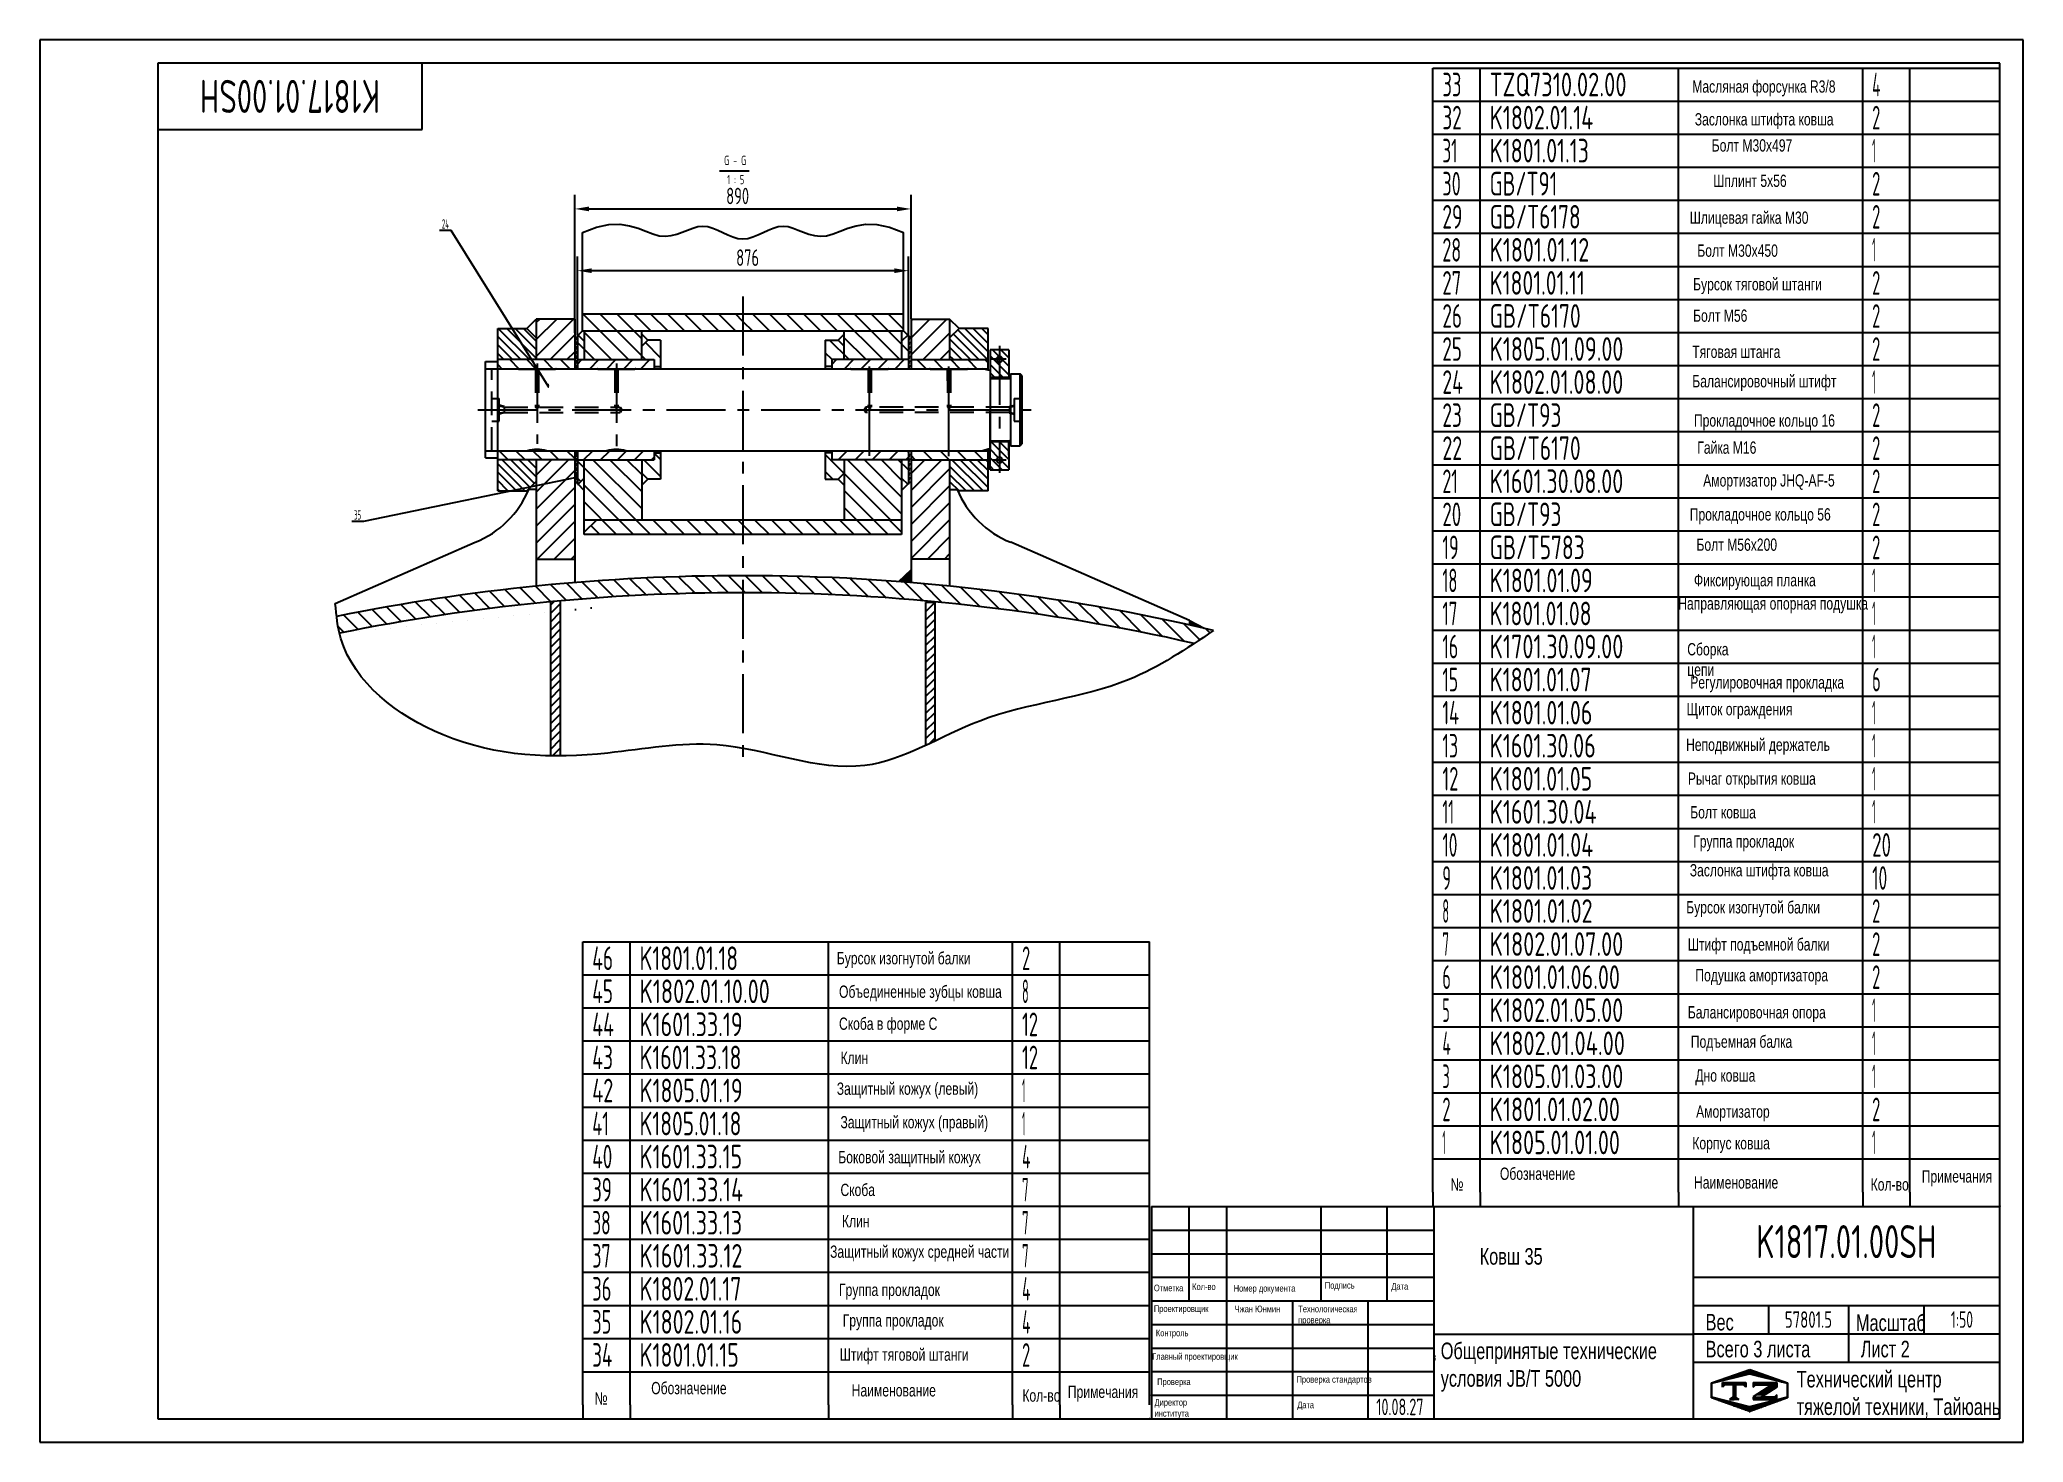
# Model space of a CAD drawing. Header units: millimetres. Extents: x 0 to 21000, y 0 to 14850.
import ezdxf
from ezdxf.enums import TextEntityAlignment as Align

# ---------------------------------------------------------------- set-up
doc = ezdxf.new("R2010")
doc.units = ezdxf.units.MM
doc.header["$LTSCALE"] = 500
doc.linetypes.add('F', pattern=[0.75, 0.5, -0.25])
doc.linetypes.add('G', pattern=[2, 1.25, -0.25, 0.25, -0.25])
for name, color, linetype in [('01', 7, 'Continuous'), ('02', 1, 'Continuous'), ('04', 2, 'F'), ('05', 4, 'G'), ('08', 1, 'Continuous'), ('11', 3, 'Continuous'), ('THICK', 7, 'Continuous')]:
    doc.layers.add(name, color=color, linetype=linetype)
doc.styles.get("Standard").update_dxf_attribs({"font": 'isocp', "width": 0.707, "bigfont": 'intecad.shx'})
doc.dimstyles.new('INTE', dxfattribs={"dimscale": 50, "dimtxt": 3.5, "dimasz": 3, "dimexe": 3, "dimexo": 0, "dimgap": 1, "dimtad": 1, "dimdec": 3, "dimdsep": 46, "dimtxsty": 'Standard', "dimcen": 0, "dimclrd": 1, "dimclre": 1, "dimclrt": 3, "dimadec": 4, "dimazin": 0, "dimtfac": 1, "dimtdec": 3, "dimtmove": 0, "dimatfit": 0, "dimfxl": 1, "dimarcsym": 0})
pattern_1 = [(135, (-21492.16, -3377.96), (-89.80256, -89.80256), [])]
pattern_2 = [(45, (2329.9, 6773.44), (-89.8026, 89.8026), [])]
pattern_3 = [(45, (2329.896, 6773.435), (-44.9013, 44.9013), [])]

msp = doc.modelspace()

# ---------------------------------------------------------------- texts
at = {"layer": '02', "width": 0.954386}
for p, p2 in [((5372.1119, 11160.4066), (5396.1119, 11160.4066)), ((5670.0944, 10193.6562), (5694.0944, 10193.6562))]:
    msp.add_text('●', height=40, dxfattribs=at).set_placement(p, p2, align=Align.FIT)
at = {"layer": '02', "attachment_point": 1}
for s, insert, char_height in [('{\\fArial|b0|i0|c204|p34;\\C3;Масляная форсунка \\fArial|b0|i0|c0|p34;R3/8}', (17495.2364, 14419.0724), 130), ('{\\fArial|b0|i0|c204|p34;\\C3;Заслонка штифта ковша}', (17521.9756, 14071.9603), 130), ('{\\fArial|b0|i0|c204|p34;\\C3;Болт М30х497}', (17701.0328, 13795.4741), 130), ('{\\fArial|b0|i0|c204|p34;\\C3;Шплинт 5х56}', (17716.9707, 13420.9157), 130), ('{\\fArial|b0|i0|c204|p34;\\C3;Шлицевая гайка М30}', (17468.4973, 13030.6241), 130), ('{\\fArial|b0|i0|c204|p34;\\C3;Болт М30х450}', (17548.5884, 12681.5148), 130), ('{\\fArial|b0|i0|c204|p34;\\C3;Бурсок тяговой штанги}', (17504.0231, 12325.5024), 130), ('{\\fArial|b0|i0|c204|p34;\\C3;Болт М56}', (17503.9766, 11993.3017), 130), ('{\\fArial|b0|i0|c204|p34;\\C3;Тяговая штанга}', (17495.0636, 11610.5884), 130), ('{\\fArial|b0|i0|c204|p34;\\C3;Балансировочный штифт}', (17495.0636, 11299.0776), 130), ('{\\fArial|b0|i0|c204|p34;\\C3;Прокладочное кольцо 16}', (17512.8896, 10883.3765), 130), ('{\\fArial|b0|i0|c204|p34;\\C3;Гайка М16}', (17548.5419, 10595.9531), 130), ('{\\fArial|b0|i0|c204|p34;\\C3;Амортизатор \\fArial|b0|i0|c0|p34;JHQ-AF-5}', (17610.9333, 10248.841), 130), ('{\\fArial|b0|i0|c204|p34;\\C3;Прокладочное кольцо 56}', (17468.5038, 9888.9699), 130), ('{\\fArial|b0|i0|c204|p34;\\C3;Болт М56х200}', (17539.8082, 9568.5588), 130), ('{\\fArial|b0|i0|c204|p34;\\C3;Фиксирующая планка}', (17513.0757, 9192.1474), 130), ('{\\fArial|b0|i0|c204|p34;\\C3;Направляющая опорная подушка}', (17346.6988, 8946.2351), 130), ('{\\fArial|b0|i0|c204|p34;\\C3;Регулировочная прокладка}', (17473.6439, 8110.6337), 130), ('{\\fArial|b0|i0|c204|p34;\\C3;Щиток ограждения}', (17436.025, 7826.4982), 130), ('{\\fArial|b0|i0|c204|p34;\\C3;Неподвижный держатель}', (17429.7528, 7450.7074), 130), ('{\\fArial|b0|i0|c204|p34;\\C3;Рычаг открытия ковша}', (17448.5973, 7092.2597), 130), ('{\\fArial|b0|i0|c204|p34;\\C3;Болт ковша}', (17473.6859, 6735.2583), 130), ('{\\fArial|b0|i0|c204|p34;\\C3;Группа прокладок}', (17505.0652, 6426.8206), 130), ('{\\fArial|b0|i0|c204|p34;\\C3;Заслонка штифта ковша}', (17468.9639, 6121.4714), 130), ('{\\fArial|b0|i0|c204|p34;\\C3;Бурсок изогнутой балки}', (17431.2609, 5729.3145), 130), ('{\\fArial|b0|i0|c204|p34;\\C3;Штифт подъемной балки}', (17448.2852, 5336.6977), 130), ('{\\fArial|b0|i0|c204|p34;\\C3;Бурсок изогнутой балки}', (8438.6609, 5190.4462), 130), ('{\\fArial|b0|i0|c204|p34;\\C3;Объединенные зубцы ковша}', (8462.3312, 4835.8987), 130), ('{\\fArial|b0|i0|c204|p34;\\C3;Подушка амортизатора}', (17528.0384, 5010.1772), 130), ('{\\fArial|b0|i0|c204|p34;\\C3;Скоба в форме С}', (8462.3312, 4497.109), 130), ('{\\fArial|b0|i0|c204|p34;\\C3;Балансировочная опора}', (17448.0949, 4617.7073), 130), ('{\\fArial|b0|i0|c204|p34;\\C3;Подъемная балка}', (17479.9962, 4307.1146), 130), ('{\\fArial|b0|i0|c204|p34;\\C3;Клин}', (8478.1114, 4134.6827), 130), ('{\\fArial|b0|i0|c204|p34;\\C3;Защитный кожух (левый)}', (8438.502, 3809.1101), 130), ('{\\fArial|b0|i0|c204|p34;\\C3;Дно ковша}', (17527.8481, 3948.7385), 130), ('{\\fArial|b0|i0|c204|p34;\\C3;Защитный кожух (правый)}', (8477.9526, 3454.5627), 130), ('{\\fArial|b0|i0|c204|p34;\\C3;Амортизатор}', (17535.8234, 3566.4706), 130), ('{\\fArial|b0|i0|c204|p34;\\C3;Корпус ковша}', (17495.9468, 3231.9862), 130), ('{\\fArial|b0|i0|c204|p34;\\C3;Боковой защитный кожух}', (8454.2822, 3084.2575), 130), ('{\\fArial|b0|i0|c204|p34;\\C3;Скоба}', (8477.9526, 2737.5889), 130), ('{\\fArial|b0|i0|c204|p34;\\C0;№}', (14935.87, 2793.971), 130), ('{\\fArial|b0|i0|c204|p34;\\C0;Обозначение}', (15458.8954, 2908.825), 130), ('{\\fArial|b0|i0|c204|p34;\\C0;Наименование}', (17513.8979, 2816.5177), 130), ('{\\fArial|b0|i0|c204|p34;\\C0;Кол-во}', (19384.0213, 2795.216), 130), ('{\\fArial|b0|i0|c204|p34;\\C0;Примечания}', (19924.4372, 2880.4228), 130), ('{\\fArial|b0|i0|c204|p34;\\C3;Защитный кожух средней части}', (8367.491, 2083.6458), 130), ('{\\fArial|b0|i0|c204|p34;\\C0;Ковш 35}', (15244.3066, 2056.0788), 175), ('{\\fArial|b0|i0|c204|p34;\\C0;Кол-во}', (12200.6424, 1683.1872), 70), ('{\\fArial|b0|i0|c204|p34;\\C0;Подпись}', (13605.6125, 1697.252), 70), ('{\\fArial|b0|i0|c204|p34;\\C0;Дата}', (14309.8582, 1686.7034), 70), ('{\\fArial|b0|i0|c204|p34;\\C3;Группа прокладок}', (8462.2371, 1679.0103), 130), ('{\\fArial|b0|i0|c204|p34;\\C0;Отметка}', (11795.7011, 1669.1224), 70), ('{\\fArial|b0|i0|c204|p34;\\C0;Номер документа}', (12640.7959, 1665.6062), 70), ('{\\fArial|b0|i0|c204|p34;\\C3;Группа прокладок}', (8501.6876, 1355.9782), 130), ('{\\fArial|b0|i0|c204|p34;\\C0;Проектировщик}', (11795.5882, 1450), 70), ('{\\fArial|b0|i0|c204|p34;\\C0;Чжан Юнмин}', (12651.4121, 1446.9741), 70), ('{\\fArial|b0|i0|c204|p34;\\C0;Технологическая\\Pпроверка}', (13323.9667, 1446.9741), 70), ('{\\fArial|b0|i0|c204|p34;\\C0;Вес}', (17636.3797, 1359.8546), 175), ('{\\fArial|b0|i0|c204|p34;\\C0;Масштаб}', (19227.6897, 1353.5238), 175), ('{\\fArial|b0|i0|c204|p34;\\C0;Контроль}', (11816.7156, 1193.0421), 70), ('{\\fArial|b0|i0|c204|p34;\\C0;Общепринятые технические\\Pусловия \\fArial|b0|i0|c0|p34;JB/T 5000}', (14832.2143, 1055.8099), 175), ('{\\fArial|b0|i0|c204|p34;\\C0;Всего 3 листа}', (17636.3797, 1074.9679), 175), ('{\\fArial|b0|i0|c204|p34;\\C0;Лист 2}', (19278.4087, 1074.9679), 175), ('{\\fArial|b0|i0|c204|p34;\\C3;Штифт тяговой штанги}', (8470.1272, 993.5519), 130), ('{\\fArial|b0|i0|c204|p34;\\C0;Главный проектировщик}', (11777.9821, 943.3923), 70), ('{\\fArial|b0|i0|c204|p34;\\C0;Обозначение}', (6474.1402, 639.1246), 130), ('{\\fArial|b0|i0|c204|p34;\\C0;Проверка}', (11830.8005, 676.1616), 70), ('{\\fArial|b0|i0|c204|p34;\\C0;Проверка стандартов}', (13306.3606, 701.541), 70), ('{\\fArial|b0|i0|c204|p34;\\C0;Технический центр\\Pтяжелой техники, Тайюань}', (18600.1833, 756.3168), 175), ('{\\fArial|b0|i0|c204|p34;\\C0;№}', (5874.4915, 528.8209), 130), ('{\\fArial|b0|i0|c204|p34;\\C0;Кол-во}', (10403.4168, 560.3362), 130), ('{\\fArial|b0|i0|c204|p34;\\C0;Примечания}', (10884.7137, 599.7304), 130), ('{\\fArial|b0|i0|c204|p34;\\C0;Дата}', (13313.403, 430.7941), 70)]:
    msp.add_mtext(s, dxfattribs=dict(at, insert=insert, char_height=char_height))
for s, insert, char_height, width in [('{\\fArial|b0|i0|c204|p34;\\C3;Сборка цепи}', (17442.2831, 8461.3719), 130, 6.272127), ('{\\fArial|b0|i0|c204|p34;\\C3;Клин}', (8493.7328, 2406.6779), 130, 7.89009), ('{\\fArial|b0|i0|c204|p34;\\C0;Директор института}', (11802.6307, 458.1576), 70, 3.521271)]:
    msp.add_mtext(s, dxfattribs=dict(at, insert=insert, char_height=char_height, width=width))
at = {"layer": '02', "color": 0, "insert": (8596.5807, 615.488), "char_height": 130, "attachment_point": 1}
msp.add_mtext('{\\fArial|b0|i0|c204|p34;Наименование}', dxfattribs=at)
at = {"layer": '11'}
for s, height, width, p, p2 in [('33', 250, 0.624881, (14850, 14250), (15051.7462, 14250)), ('TZQ7310.02.00', 250, 0.694301, (15350, 14250), (16799.4892, 14250)), ('4', 250, 0.543846, (19400, 14250), (19488.375, 14250)), ('32', 250, 0.626049, (14850, 13900), (15055.0404, 13900)), ('K1802.01.14', 250, 0.690312, (15350, 13900), (16446.7337, 13900)), ('2', 250, 0.562593, (19400, 13900), (19485.8038, 13900)), ('31', 250, 0.606, (14850, 13550), (15009.075, 13550)), ('K1801.01.13', 250, 0.689605, (15350, 13550), (16401.03, 13550)), ('1', 250, 0.404, (19400, 13550), (19435.35, 13550)), ('30', 250, 0.622213, (14850, 13200), (15044.5642, 13200)), ('GB/T91', 250, 0.690281, (15350, 13200), (16066.7692, 13200)), ('2', 250, 0.562593, (19400, 13200), (19485.8038, 13200)), ('29', 250, 0.640341, (14850, 12850), (15061.5675, 12850)), ('GB/T6178', 250, 0.694488, (15350, 12850), (16313.6015, 12850)), ('2', 250, 0.562593, (19400, 12850), (19485.8038, 12850)), ('24', 98.99495, 0.556706, (4258.344, 12849.8266), (4332.744, 12849.8266)), ('28', 250, 0.636523, (14850, 12500), (15048.9133, 12500)), ('K1801.01.12', 250, 0.689658, (15350, 12500), (16404.3242, 12500)), ('1', 250, 0.404, (19400, 12500), (19435.35, 12500)), ('27', 250, 0.636523, (14850, 12150), (15048.9133, 12150)), ('K1801.01.11', 250, 0.688887, (15350, 12150), (16358.3587, 12150)), ('2', 250, 0.562593, (19400, 12150), (19485.8038, 12150)), ('26', 250, 0.639213, (14850, 11800), (15057.6812, 11800)), ('GB/T6170', 250, 0.694489, (15350, 11800), (16313.7407, 11800)), ('2', 250, 0.562593, (19400, 11800), (19485.8038, 11800)), ('25', 250, 0.638783, (14850, 11450), (15056.2346, 11450)), ('K1805.01.09.00', 250, 0.694003, (15350, 11450), (16765.6405, 11450)), ('2', 250, 0.562593, (19400, 11450), (19485.8038, 11450)), ('24', 250, 0.641743, (14850, 11100), (15066.5883, 11100)), ('K1802.01.08.00', 250, 0.693997, (15350, 11100), (16765.0229, 11100)), ('1', 250, 0.404, (19400, 11100), (19435.35, 11100)), ('23', 250, 0.638783, (14850, 10750), (15056.2346, 10750)), ('GB/T93', 250, 0.691199, (15350, 10750), (16109.4404, 10750)), ('2', 250, 0.562593, (19400, 10750), (19485.8038, 10750)), ('22', 250, 0.639754, (14850, 10400), (15059.5288, 10400)), ('GB/T6170', 250, 0.694489, (15350, 10400), (16313.7407, 10400)), ('2', 250, 0.562593, (19400, 10400), (19485.8038, 10400)), ('21', 250, 0.623098, (14850, 10050), (15013.5633, 10050)), ('K1601.30.08.00', 250, 0.693997, (15350, 10050), (16765.0229, 10050)), ('2', 250, 0.562593, (19400, 10050), (19485.8038, 10050)), ('20', 250, 0.636567, (14850, 9700), (15049.0525, 9700)), ('GB/T93', 250, 0.691199, (15350, 9700), (16109.4404, 9700)), ('2', 250, 0.562593, (19400, 9700), (19485.8038, 9700)), ('35', 98.99495, 0.581958, (3328.4048, 9768.5729), (3402.8048, 9768.5729)), ('19', 250, 0.612447, (14850, 9350), (15021.7291, 9350)), ('GB/T5783', 250, 0.695009, (15350, 9350), (16356.2728, 9350)), ('2', 250, 0.562593, (19400, 9350), (19485.8038, 9350)), ('18', 250, 0.606, (14850, 9000), (15009.075, 9000)), ('K1801.01.09', 250, 0.690237, (15350, 9000), (16441.7129, 9000)), ('1', 250, 0.404, (19400, 9000), (19435.35, 9000)), ('17', 250, 0.606, (14850, 8650), (15009.075, 8650)), ('K1801.01.08', 250, 0.690046, (15350, 8650), (16429.0588, 8650)), ('1', 250, 0.404, (19400, 8650), (19435.35, 8650)), ('16', 250, 0.610556, (14850, 8300), (15017.8429, 8300)), ('K1701.30.09.00', 250, 0.694003, (15350, 8300), (16765.6405, 8300)), ('1', 250, 0.404, (19400, 8300), (19435.35, 8300)), ('15', 250, 0.609833, (14850, 7950), (15016.3962, 7950)), ('K1801.01.07', 250, 0.690046, (15350, 7950), (16429.0588, 7950)), ('6', 250, 0.600695, (19400, 7950), (19490.0451, 7950)), ('14', 250, 0.614783, (14850, 7600), (15026.75, 7600)), ('K1801.01.06', 250, 0.690179, (15350, 7600), (16437.8267, 7600)), ('1', 250, 0.404, (19400, 7600), (19435.35, 7600)), ('13', 250, 0.609833, (14850, 7250), (15016.3962, 7250)), ('K1601.30.06', 250, 0.690696, (15350, 7250), (16473.1767, 7250)), ('1', 250, 0.404, (19400, 7250), (19435.35, 7250)), ('12', 250, 0.611465, (14850, 6900), (15019.6904, 6900)), ('K1801.01.05', 250, 0.690157, (15350, 6900), (16436.38, 6900)), ('1', 250, 0.404, (19400, 6900), (19435.35, 6900)), ('11', 250, 0.582235, (14850, 6550), (14973.725, 6550)), ('K1601.30.04', 250, 0.690822, (15350, 6550), (16482.0838, 6550)), ('1', 250, 0.404, (19400, 6550), (19435.35, 6550)), ('10', 250, 0.606076, (14850, 6200), (15009.2142, 6200)), ('K1801.01.04', 250, 0.690312, (15350, 6200), (16446.7337, 6200)), ('20', 250, 0.636567, (19400, 6200), (19599.0525, 6200)), ('9', 250, 0.579528, (14850, 5850), (14940.0577, 5850)), ('K1801.01.03', 250, 0.690157, (15350, 5850), (16436.38, 5850)), ('10', 250, 0.606076, (19400, 5850), (19559.2142, 5850)), ('8', 250, 0.514182, (14850, 5500), (14920.7, 5500)), ('K1801.01.02', 250, 0.690207, (15350, 5500), (16439.6742, 5500)), ('2', 250, 0.562593, (19400, 5500), (19485.8038, 5500)), ('46', 250, 0.631229, (5850, 5000), (6070.8679, 5000)), ('K1801.01.18', 250, 0.689486, (6350, 5000), (7393.7087, 5000)), ('2', 250, 0.562593, (10400, 5000), (10485.8038, 5000)), ('7', 250, 0.514182, (14850, 5150), (14920.7, 5150)), ('K1802.01.07.00', 250, 0.693997, (15350, 5150), (16765.0229, 5150)), ('2', 250, 0.562593, (19400, 5150), (19485.8038, 5150)), ('6', 250, 0.600695, (14850, 4800), (14940.0451, 4800)), ('K1801.01.06.00', 250, 0.69367, (15350, 4800), (16729.6729, 4800)), ('2', 250, 0.562593, (19400, 4800), (19485.8038, 4800)), ('45', 250, 0.630783, (5850, 4650), (6069.4212, 4650)), ('K1802.01.10.00', 250, 0.69367, (6350, 4650), (7729.6729, 4650)), ('8', 250, 0.514182, (10400, 4650), (10470.7, 4650)), ('5', 250, 0.527686, (14850, 4450), (14928.0212, 4450)), ('K1802.01.05.00', 250, 0.693997, (15350, 4450), (16765.0229, 4450)), ('1', 250, 0.404, (19400, 4450), (19435.35, 4450)), ('44', 250, 0.633862, (5850, 4300), (6079.775, 4300)), ('K1601.33.19', 250, 0.690237, (6350, 4300), (7441.7129, 4300)), ('12', 250, 0.611465, (10400, 4300), (10569.6904, 4300)), ('43', 250, 0.630783, (5850, 3950), (6069.4212, 3950)), ('K1601.33.18', 250, 0.690046, (6350, 3950), (7429.0588, 3950)), ('12', 250, 0.611465, (10400, 3950), (10569.6904, 3950)), ('4', 250, 0.543846, (14850, 4100), (14938.375, 4100)), ('K1802.01.04.00', 250, 0.694154, (15350, 4100), (16782.6979, 4100)), ('1', 250, 0.404, (19400, 4100), (19435.35, 4100)), ('3', 250, 0.527686, (14850, 3750), (14928.0212, 3750)), ('K1805.01.03.00', 250, 0.693997, (15350, 3750), (16765.0229, 3750)), ('1', 250, 0.404, (19400, 3750), (19435.35, 3750)), ('42', 250, 0.63179, (5850, 3600), (6072.7154, 3600)), ('K1805.01.19', 250, 0.690237, (6350, 3600), (7441.7129, 3600)), ('1', 250, 0.404, (10400, 3600), (10435.35, 3600)), ('2', 250, 0.562593, (14850, 3400), (14935.8038, 3400)), ('K1801.01.02.00', 250, 0.69367, (15350, 3400), (16729.6729, 3400)), ('2', 250, 0.562593, (19400, 3400), (19485.8038, 3400)), ('41', 250, 0.614783, (5850, 3250), (6026.75, 3250)), ('K1805.01.18', 250, 0.690046, (6350, 3250), (7429.0588, 3250)), ('1', 250, 0.404, (10400, 3250), (10435.35, 3250)), ('40', 250, 0.62849, (5850, 2900), (6062.2392, 2900)), ('K1601.33.15', 250, 0.690157, (6350, 2900), (7436.38, 2900)), ('4', 250, 0.543846, (10400, 2900), (10488.375, 2900)), ('1', 250, 0.404, (14850, 3050), (14885.35, 3050)), ('K1805.01.01.00', 250, 0.69367, (15350, 3050), (16729.6729, 3050)), ('1', 250, 0.404, (19400, 3050), (19435.35, 3050)), ('39', 250, 0.626756, (5850, 2550), (6057.0791, 2550)), ('K1601.33.14', 250, 0.690312, (6350, 2550), (7446.7338, 2550)), ('7', 250, 0.514182, (10400, 2550), (10470.7, 2550)), ('38', 250, 0.62216, (5850, 2200), (6044.425, 2200)), ('K1601.33.13', 250, 0.690157, (6350, 2200), (7436.38, 2200)), ('7', 250, 0.514182, (10400, 2200), (10470.7, 2200)), ('37', 250, 0.62216, (5850, 1850), (6044.425, 1850)), ('K1601.33.12', 250, 0.690207, (6350, 1850), (7439.6742, 1850)), ('7', 250, 0.514182, (10400, 1850), (10470.7, 1850)), ('K1817.01.00SH', 350, 0.693499, (18171.6989, 1950), (20078.3011, 1950)), ('36', 250, 0.625398, (5850, 1500), (6053.1929, 1500)), ('K1802.01.17', 250, 0.690046, (6350, 1500), (7429.0588, 1500)), ('4', 250, 0.543846, (10400, 1500), (10488.375, 1500)), ('35', 250, 0.624881, (5850, 1150), (6051.7462, 1150)), ('K1802.01.16', 250, 0.690179, (6350, 1150), (7437.8267, 1150)), ('4', 250, 0.543846, (10400, 1150), (10488.375, 1150)), ('57801.5', 175, 0.681698, (18474.9876, 1212.5), (18975.0124, 1212.5)), ('1:50', 175, 0.655288, (20232.4125, 1212.5), (20467.5875, 1212.5)), ('34', 250, 0.628444, (5850, 800), (6062.1, 800)), ('K1801.01.15', 250, 0.689605, (6350, 800), (7401.03, 800)), ('2', 250, 0.562593, (10400, 800), (10485.8038, 800)), ('10.08.27', 175, 0.642055, (14150, 287.5), (14650, 287.5))]:
    msp.add_text(s, height=height, dxfattribs=dict(at, width=width)).set_placement(p, p2, align=Align.FIT)
at = {"layer": '11', "width": 0.693499}
msp.add_text('K1817.01.00SH', height=350, rotation=180, dxfattribs=at).set_placement((3603.3011, 14425), (1696.6989, 14425), align=Align.FIT)
at = {"layer": '11', "width": 0.707}
for s, p in [('G - G', (7246.0432, 13493.1827)), ('1 : 5', (7277.8185, 13289.983))]:
    msp.add_text(s, height=98, dxfattribs=at).set_placement(p, align=Align.BOTTOM_LEFT)
at = {"layer": '11', "color": 3, "linetype": 'Continuous', "insert": (14744.9529, 928.5023), "char_height": 70, "attachment_point": 1}
msp.add_mtext('3', dxfattribs=at)

# ---------------------------------------------------------------- blocks, each defined once
blk = doc.blocks.new('*D174')
at = {"layer": '08', "color": 1, "lineweight": -2}
for p, q in [((5665, 11746), (5665, 13208)), ((5815, 13058), (9075, 13058)), ((9225, 11893), (9225, 13208))]:
    blk.add_line(p, q, dxfattribs=at)
at = {"layer": '08', "color": 1}
for points in [[(5815, 13083), (5815, 13033), (5665, 13058)], [(9075, 13083), (9075, 13033), (9225, 13058)]]:
    blk.add_solid(points, dxfattribs=at)
at = {"layer": 'Defpoints', "color": 0}
for p in [(9225, 13058), (9225, 11893), (5665, 11746)]:
    blk.add_point(p, dxfattribs=at)
at = {"layer": '08', "color": 3, "insert": (7389, 13195), "char_height": 175, "attachment_point": 5}
blk.add_mtext('890', dxfattribs=at)
blk = doc.blocks.new('*D175')
at = {"layer": '08', "color": 1, "lineweight": -2}
for p, q in [((5693, 11723), (5693, 12554)), ((9047, 12404), (5843, 12404)), ((9197, 11723), (9197, 12554))]:
    blk.add_line(p, q, dxfattribs=at)
at = {"layer": '08', "color": 1}
for points in [[(5843, 12429), (5843, 12379), (5693, 12404)], [(9047, 12429), (9047, 12379), (9197, 12404)]]:
    blk.add_solid(points, dxfattribs=at)
at = {"layer": 'Defpoints', "color": 0}
for p in [(5693, 12404), (5693, 11723), (9197, 11723)]:
    blk.add_point(p, dxfattribs=at)
at = {"layer": '08', "color": 3, "insert": (7495, 12542), "char_height": 175, "attachment_point": 5}
blk.add_mtext('876', dxfattribs=at)
blk = doc.blocks.new('*U114', base_point=(251.96, 168.31))
at = {"layer": '01'}
for p, q in [((251.96, 168.31), (251.96, 182.31)), ((195.96, 168.31), (251.96, 168.31))]:
    blk.add_line(p, q, dxfattribs=at)
blk = doc.blocks.new('*U115')
at = {"layer": '04'}
blk.add_blockref('*U114', (0, 0), dxfattribs=at)
blk = doc.blocks.new('*U116')
at = {"layer": '01'}
for points in [[(415, 292), (25, 292)], [(25, 292), (25, 5)], [(415, 5), (415, 292)], [(25, 5), (415, 5)]]:
    blk.add_lwpolyline(points, dxfattribs=at)
at = {"layer": '02'}
for points in [[(420, 297), (0, 297)], [(0, 297), (0, 0)], [(420, 0), (420, 297)], [(0, 0), (420, 0)]]:
    blk.add_lwpolyline(points, dxfattribs=at)
blk = doc.blocks.new('*U119')
at = {"layer": '01'}
for p, q in [((0, -350), (0, 0)), ((6000, -350), (6000, 0))]:
    blk.add_line(p, q, dxfattribs=at)
at = {"layer": '02'}
for p, q in [((0, 0), (500, 0)), ((500, -350), (500, 0)), ((500, 0), (2600, 0)), ((2600, -350), (2600, 0)), ((2600, 0), (4550, 0)), ((4550, -350), (4550, 0)), ((4550, 0), (5050, 0)), ((5050, -350), (5050, 0)), ((5050, 0), (6000, 0))]:
    blk.add_line(p, q, dxfattribs=at)
blk = doc.blocks.new('*U120')
at = {"layer": '01'}
for p, q in [((0, -350), (0, 0)), ((6000, -350), (6000, 0))]:
    blk.add_line(p, q, dxfattribs=at)
at = {"layer": '02'}
for p, q in [((0, 0), (500, 0)), ((500, -350), (500, 0)), ((500, 0), (2600, 0)), ((2600, -350), (2600, 0)), ((2600, 0), (4550, 0)), ((4550, -350), (4550, 0)), ((4550, 0), (5050, 0)), ((5050, -350), (5050, 0)), ((5050, 0), (6000, 0))]:
    blk.add_line(p, q, dxfattribs=at)
blk = doc.blocks.new('*U121')
at = {"layer": '01'}
for p, q in [((0, -350), (0, 0)), ((6000, -350), (6000, 0))]:
    blk.add_line(p, q, dxfattribs=at)
at = {"layer": '02'}
for p, q in [((0, 0), (500, 0)), ((500, -350), (500, 0)), ((500, 0), (2600, 0)), ((2600, -350), (2600, 0)), ((2600, 0), (4550, 0)), ((4550, -350), (4550, 0)), ((4550, 0), (5050, 0)), ((5050, -350), (5050, 0)), ((5050, 0), (6000, 0))]:
    blk.add_line(p, q, dxfattribs=at)
blk = doc.blocks.new('*U122')
at = {"layer": '01'}
for p, q in [((0, -350), (0, 0)), ((6000, -350), (6000, 0))]:
    blk.add_line(p, q, dxfattribs=at)
at = {"layer": '02'}
for p, q in [((0, 0), (500, 0)), ((500, -350), (500, 0)), ((500, 0), (2600, 0)), ((2600, -350), (2600, 0)), ((2600, 0), (4550, 0)), ((4550, -350), (4550, 0)), ((4550, 0), (5050, 0)), ((5050, -350), (5050, 0)), ((5050, 0), (6000, 0))]:
    blk.add_line(p, q, dxfattribs=at)
blk = doc.blocks.new('*U123')
at = {"layer": '01'}
for p, q in [((0, -350), (0, 0)), ((6000, -350), (6000, 0))]:
    blk.add_line(p, q, dxfattribs=at)
at = {"layer": '02'}
for p, q in [((0, 0), (500, 0)), ((500, -350), (500, 0)), ((500, 0), (2600, 0)), ((2600, -350), (2600, 0)), ((2600, 0), (4550, 0)), ((4550, -350), (4550, 0)), ((4550, 0), (5050, 0)), ((5050, -350), (5050, 0)), ((5050, 0), (6000, 0))]:
    blk.add_line(p, q, dxfattribs=at)
blk = doc.blocks.new('*U124')
at = {"layer": '01'}
for p, q in [((0, -350), (0, 0)), ((6000, -350), (6000, 0))]:
    blk.add_line(p, q, dxfattribs=at)
at = {"layer": '02'}
for p, q in [((0, 0), (500, 0)), ((500, -350), (500, 0)), ((500, 0), (2600, 0)), ((2600, -350), (2600, 0)), ((2600, 0), (4550, 0)), ((4550, -350), (4550, 0)), ((4550, 0), (5050, 0)), ((5050, -350), (5050, 0)), ((5050, 0), (6000, 0))]:
    blk.add_line(p, q, dxfattribs=at)
blk = doc.blocks.new('*U125')
at = {"layer": '01'}
for p, q in [((0, -350), (0, 0)), ((6000, -350), (6000, 0))]:
    blk.add_line(p, q, dxfattribs=at)
at = {"layer": '02'}
for p, q in [((0, 0), (500, 0)), ((500, -350), (500, 0)), ((500, 0), (2600, 0)), ((2600, -350), (2600, 0)), ((2600, 0), (4550, 0)), ((4550, -350), (4550, 0)), ((4550, 0), (5050, 0)), ((5050, -350), (5050, 0)), ((5050, 0), (6000, 0))]:
    blk.add_line(p, q, dxfattribs=at)
blk = doc.blocks.new('*U126')
at = {"layer": '01'}
for p, q in [((0, -350), (0, 0)), ((6000, -350), (6000, 0))]:
    blk.add_line(p, q, dxfattribs=at)
at = {"layer": '02'}
for p, q in [((0, 0), (500, 0)), ((500, -350), (500, 0)), ((500, 0), (2600, 0)), ((2600, -350), (2600, 0)), ((2600, 0), (4550, 0)), ((4550, -350), (4550, 0)), ((4550, 0), (5050, 0)), ((5050, -350), (5050, 0)), ((5050, 0), (6000, 0))]:
    blk.add_line(p, q, dxfattribs=at)
blk = doc.blocks.new('*U127')
at = {"layer": '01'}
for p, q in [((0, -350), (0, 0)), ((6000, -350), (6000, 0))]:
    blk.add_line(p, q, dxfattribs=at)
at = {"layer": '02'}
for p, q in [((0, 0), (500, 0)), ((500, -350), (500, 0)), ((500, 0), (2600, 0)), ((2600, -350), (2600, 0)), ((2600, 0), (4550, 0)), ((4550, -350), (4550, 0)), ((4550, 0), (5050, 0)), ((5050, -350), (5050, 0)), ((5050, 0), (6000, 0))]:
    blk.add_line(p, q, dxfattribs=at)
blk = doc.blocks.new('*U128')
at = {"layer": '01'}
for p, q in [((0, -350), (0, 0)), ((6000, -350), (6000, 0))]:
    blk.add_line(p, q, dxfattribs=at)
at = {"layer": '02'}
for p, q in [((0, 0), (500, 0)), ((500, -350), (500, 0)), ((500, 0), (2600, 0)), ((2600, -350), (2600, 0)), ((2600, 0), (4550, 0)), ((4550, -350), (4550, 0)), ((4550, 0), (5050, 0)), ((5050, -350), (5050, 0)), ((5050, 0), (6000, 0))]:
    blk.add_line(p, q, dxfattribs=at)
blk = doc.blocks.new('*U129')
at = {"layer": '01'}
for p, q in [((0, -350), (0, 0)), ((6000, -350), (6000, 0))]:
    blk.add_line(p, q, dxfattribs=at)
at = {"layer": '02'}
for p, q in [((0, 0), (500, 0)), ((500, -350), (500, 0)), ((500, 0), (2600, 0)), ((2600, -350), (2600, 0)), ((2600, 0), (4550, 0)), ((4550, -350), (4550, 0)), ((4550, 0), (5050, 0)), ((5050, -350), (5050, 0)), ((5050, 0), (6000, 0))]:
    blk.add_line(p, q, dxfattribs=at)
blk = doc.blocks.new('*U130')
at = {"layer": '01'}
for p, q in [((0, -350), (0, 0)), ((6000, -350), (6000, 0))]:
    blk.add_line(p, q, dxfattribs=at)
at = {"layer": '02'}
for p, q in [((0, 0), (500, 0)), ((500, -350), (500, 0)), ((500, 0), (2600, 0)), ((2600, -350), (2600, 0)), ((2600, 0), (4550, 0)), ((4550, -350), (4550, 0)), ((4550, 0), (5050, 0)), ((5050, -350), (5050, 0)), ((5050, 0), (6000, 0))]:
    blk.add_line(p, q, dxfattribs=at)
blk = doc.blocks.new('*U131')
at = {"layer": '01'}
for p, q in [((0, -350), (0, 0)), ((6000, -350), (6000, 0))]:
    blk.add_line(p, q, dxfattribs=at)
at = {"layer": '02'}
for p, q in [((0, 0), (500, 0)), ((500, -350), (500, 0)), ((500, 0), (2600, 0)), ((2600, -350), (2600, 0)), ((2600, 0), (4550, 0)), ((4550, -350), (4550, 0)), ((4550, 0), (5050, 0)), ((5050, -350), (5050, 0)), ((5050, 0), (6000, 0))]:
    blk.add_line(p, q, dxfattribs=at)
blk = doc.blocks.new('*U132')
at = {"layer": '01'}
for p, q in [((0, -350), (0, 0)), ((6000, -350), (6000, 0))]:
    blk.add_line(p, q, dxfattribs=at)
at = {"layer": '02'}
for p, q in [((0, 0), (500, 0)), ((500, -350), (500, 0)), ((500, 0), (2600, 0)), ((2600, -350), (2600, 0)), ((2600, 0), (4550, 0)), ((4550, -350), (4550, 0)), ((4550, 0), (5050, 0)), ((5050, -350), (5050, 0)), ((5050, 0), (6000, 0))]:
    blk.add_line(p, q, dxfattribs=at)
blk = doc.blocks.new('*U133')
at = {"layer": '01'}
for p, q in [((0, -350), (0, 0)), ((6000, -350), (6000, 0))]:
    blk.add_line(p, q, dxfattribs=at)
at = {"layer": '02'}
for p, q in [((0, 0), (500, 0)), ((500, -350), (500, 0)), ((500, 0), (2600, 0)), ((2600, -350), (2600, 0)), ((2600, 0), (4550, 0)), ((4550, -350), (4550, 0)), ((4550, 0), (5050, 0)), ((5050, -350), (5050, 0)), ((5050, 0), (6000, 0))]:
    blk.add_line(p, q, dxfattribs=at)
blk = doc.blocks.new('*U134')
at = {"layer": '01'}
for p, q in [((0, -350), (0, 0)), ((6000, -350), (6000, 0))]:
    blk.add_line(p, q, dxfattribs=at)
at = {"layer": '02'}
for p, q in [((0, 0), (500, 0)), ((500, -350), (500, 0)), ((500, 0), (2600, 0)), ((2600, -350), (2600, 0)), ((2600, 0), (4550, 0)), ((4550, -350), (4550, 0)), ((4550, 0), (5050, 0)), ((5050, -350), (5050, 0)), ((5050, 0), (6000, 0))]:
    blk.add_line(p, q, dxfattribs=at)
blk = doc.blocks.new('*U135')
at = {"layer": '01'}
for p, q in [((0, -350), (0, 0)), ((6000, -350), (6000, 0))]:
    blk.add_line(p, q, dxfattribs=at)
at = {"layer": '02'}
for p, q in [((0, 0), (500, 0)), ((500, -350), (500, 0)), ((500, 0), (2600, 0)), ((2600, -350), (2600, 0)), ((2600, 0), (4550, 0)), ((4550, -350), (4550, 0)), ((4550, 0), (5050, 0)), ((5050, -350), (5050, 0)), ((5050, 0), (6000, 0))]:
    blk.add_line(p, q, dxfattribs=at)
blk = doc.blocks.new('*U136')
at = {"layer": '01'}
for p, q in [((0, -350), (0, 0)), ((6000, -350), (6000, 0))]:
    blk.add_line(p, q, dxfattribs=at)
at = {"layer": '02'}
for p, q in [((0, 0), (500, 0)), ((500, -350), (500, 0)), ((500, 0), (2600, 0)), ((2600, -350), (2600, 0)), ((2600, 0), (4550, 0)), ((4550, -350), (4550, 0)), ((4550, 0), (5050, 0)), ((5050, -350), (5050, 0)), ((5050, 0), (6000, 0))]:
    blk.add_line(p, q, dxfattribs=at)
blk = doc.blocks.new('*U137')
at = {"layer": '01'}
for p, q in [((0, -350), (0, 0)), ((6000, -350), (6000, 0))]:
    blk.add_line(p, q, dxfattribs=at)
at = {"layer": '02'}
for p, q in [((0, 0), (500, 0)), ((500, -350), (500, 0)), ((500, 0), (2600, 0)), ((2600, -350), (2600, 0)), ((2600, 0), (4550, 0)), ((4550, -350), (4550, 0)), ((4550, 0), (5050, 0)), ((5050, -350), (5050, 0)), ((5050, 0), (6000, 0))]:
    blk.add_line(p, q, dxfattribs=at)
blk = doc.blocks.new('*U138')
at = {"layer": '01'}
for p, q in [((0, -350), (0, 0)), ((6000, -350), (6000, 0))]:
    blk.add_line(p, q, dxfattribs=at)
at = {"layer": '02'}
for p, q in [((0, 0), (500, 0)), ((500, -350), (500, 0)), ((500, 0), (2600, 0)), ((2600, -350), (2600, 0)), ((2600, 0), (4550, 0)), ((4550, -350), (4550, 0)), ((4550, 0), (5050, 0)), ((5050, -350), (5050, 0)), ((5050, 0), (6000, 0))]:
    blk.add_line(p, q, dxfattribs=at)
blk = doc.blocks.new('*U139')
at = {"layer": '01'}
for p, q in [((0, -350), (0, 0)), ((6000, -350), (6000, 0))]:
    blk.add_line(p, q, dxfattribs=at)
at = {"layer": '02'}
for p, q in [((0, 0), (500, 0)), ((500, -350), (500, 0)), ((500, 0), (2600, 0)), ((2600, -350), (2600, 0)), ((2600, 0), (4550, 0)), ((4550, -350), (4550, 0)), ((4550, 0), (5050, 0)), ((5050, -350), (5050, 0)), ((5050, 0), (6000, 0))]:
    blk.add_line(p, q, dxfattribs=at)
blk = doc.blocks.new('*U140')
at = {"layer": '01'}
for p, q in [((0, -350), (0, 0)), ((6000, -350), (6000, 0))]:
    blk.add_line(p, q, dxfattribs=at)
at = {"layer": '02'}
for p, q in [((0, 0), (500, 0)), ((500, -350), (500, 0)), ((500, 0), (2600, 0)), ((2600, -350), (2600, 0)), ((2600, 0), (4550, 0)), ((4550, -350), (4550, 0)), ((4550, 0), (5050, 0)), ((5050, -350), (5050, 0)), ((5050, 0), (6000, 0))]:
    blk.add_line(p, q, dxfattribs=at)
blk = doc.blocks.new('*U141')
at = {"layer": '01'}
for p, q in [((0, -350), (0, 0)), ((6000, -350), (6000, 0))]:
    blk.add_line(p, q, dxfattribs=at)
at = {"layer": '02'}
for p, q in [((0, 0), (500, 0)), ((500, -350), (500, 0)), ((500, 0), (2600, 0)), ((2600, -350), (2600, 0)), ((2600, 0), (4550, 0)), ((4550, -350), (4550, 0)), ((4550, 0), (5050, 0)), ((5050, -350), (5050, 0)), ((5050, 0), (6000, 0))]:
    blk.add_line(p, q, dxfattribs=at)
blk = doc.blocks.new('*U142')
at = {"layer": '01'}
for p, q in [((0, -350), (0, 0)), ((6000, -350), (6000, 0))]:
    blk.add_line(p, q, dxfattribs=at)
at = {"layer": '02'}
for p, q in [((0, 0), (500, 0)), ((500, -350), (500, 0)), ((500, 0), (2600, 0)), ((2600, -350), (2600, 0)), ((2600, 0), (4550, 0)), ((4550, -350), (4550, 0)), ((4550, 0), (5050, 0)), ((5050, -350), (5050, 0)), ((5050, 0), (6000, 0))]:
    blk.add_line(p, q, dxfattribs=at)
blk = doc.blocks.new('*U143')
at = {"layer": '01'}
for p, q in [((0, -350), (0, 0)), ((6000, -350), (6000, 0))]:
    blk.add_line(p, q, dxfattribs=at)
at = {"layer": '02'}
for p, q in [((0, 0), (500, 0)), ((500, -350), (500, 0)), ((500, 0), (2600, 0)), ((2600, -350), (2600, 0)), ((2600, 0), (4550, 0)), ((4550, -350), (4550, 0)), ((4550, 0), (5050, 0)), ((5050, -350), (5050, 0)), ((5050, 0), (6000, 0))]:
    blk.add_line(p, q, dxfattribs=at)
blk = doc.blocks.new('*U144')
at = {"layer": '01'}
for p, q in [((0, -350), (0, 0)), ((6000, -350), (6000, 0))]:
    blk.add_line(p, q, dxfattribs=at)
at = {"layer": '02'}
for p, q in [((0, 0), (500, 0)), ((500, -350), (500, 0)), ((500, 0), (2600, 0)), ((2600, -350), (2600, 0)), ((2600, 0), (4550, 0)), ((4550, -350), (4550, 0)), ((4550, 0), (5050, 0)), ((5050, -350), (5050, 0)), ((5050, 0), (6000, 0))]:
    blk.add_line(p, q, dxfattribs=at)
blk = doc.blocks.new('*U145')
at = {"layer": '01'}
for p, q in [((0, -350), (0, 0)), ((6000, -350), (6000, 0))]:
    blk.add_line(p, q, dxfattribs=at)
at = {"layer": '02'}
for p, q in [((0, 0), (500, 0)), ((500, -350), (500, 0)), ((500, 0), (2600, 0)), ((2600, -350), (2600, 0)), ((2600, 0), (4550, 0)), ((4550, -350), (4550, 0)), ((4550, 0), (5050, 0)), ((5050, -350), (5050, 0)), ((5050, 0), (6000, 0))]:
    blk.add_line(p, q, dxfattribs=at)
blk = doc.blocks.new('*U146')
at = {"layer": '01'}
for p, q in [((0, -350), (0, 0)), ((6000, -350), (6000, 0))]:
    blk.add_line(p, q, dxfattribs=at)
at = {"layer": '02'}
for p, q in [((0, 0), (500, 0)), ((500, -350), (500, 0)), ((500, 0), (2600, 0)), ((2600, -350), (2600, 0)), ((2600, 0), (4550, 0)), ((4550, -350), (4550, 0)), ((4550, 0), (5050, 0)), ((5050, -350), (5050, 0)), ((5050, 0), (6000, 0))]:
    blk.add_line(p, q, dxfattribs=at)
blk = doc.blocks.new('*U147')
at = {"layer": '01'}
for p, q in [((0, -350), (0, 0)), ((6000, -350), (6000, 0))]:
    blk.add_line(p, q, dxfattribs=at)
at = {"layer": '02'}
for p, q in [((0, 0), (500, 0)), ((500, -350), (500, 0)), ((500, 0), (2600, 0)), ((2600, -350), (2600, 0)), ((2600, 0), (4550, 0)), ((4550, -350), (4550, 0)), ((4550, 0), (5050, 0)), ((5050, -350), (5050, 0)), ((5050, 0), (6000, 0))]:
    blk.add_line(p, q, dxfattribs=at)
blk = doc.blocks.new('*U148')
at = {"layer": '01'}
for p, q in [((0, -350), (0, 0)), ((6000, -350), (6000, 0))]:
    blk.add_line(p, q, dxfattribs=at)
at = {"layer": '02'}
for p, q in [((0, 0), (500, 0)), ((500, -350), (500, 0)), ((500, 0), (2600, 0)), ((2600, -350), (2600, 0)), ((2600, 0), (4550, 0)), ((4550, -350), (4550, 0)), ((4550, 0), (5050, 0)), ((5050, -350), (5050, 0)), ((5050, 0), (6000, 0))]:
    blk.add_line(p, q, dxfattribs=at)
blk = doc.blocks.new('*U149')
at = {"layer": '01'}
for p, q in [((0, -350), (0, 0)), ((6000, -350), (6000, 0))]:
    blk.add_line(p, q, dxfattribs=at)
at = {"layer": '02'}
for p, q in [((0, 0), (500, 0)), ((500, -350), (500, 0)), ((500, 0), (2600, 0)), ((2600, -350), (2600, 0)), ((2600, 0), (4550, 0)), ((4550, -350), (4550, 0)), ((4550, 0), (5050, 0)), ((5050, -350), (5050, 0)), ((5050, 0), (6000, 0))]:
    blk.add_line(p, q, dxfattribs=at)
blk = doc.blocks.new('*U150')
at = {"layer": '01'}
for p, q in [((0, -350), (0, 0)), ((6000, -350), (6000, 0))]:
    blk.add_line(p, q, dxfattribs=at)
at = {"layer": '02'}
for p, q in [((0, 0), (500, 0)), ((500, -350), (500, 0)), ((500, 0), (2600, 0)), ((2600, -350), (2600, 0)), ((2600, 0), (4550, 0)), ((4550, -350), (4550, 0)), ((4550, 0), (5050, 0)), ((5050, -350), (5050, 0)), ((5050, 0), (6000, 0))]:
    blk.add_line(p, q, dxfattribs=at)
blk = doc.blocks.new('*U151')
at = {"layer": '01'}
for p, q in [((0, -350), (0, 0)), ((0, 0), (500, 0)), ((500, 0), (2600, 0)), ((2600, 0), (4550, 0)), ((4550, 0), (5050, 0)), ((5050, 0), (6000, 0)), ((6000, -350), (6000, 0))]:
    blk.add_line(p, q, dxfattribs=at)
at = {"layer": '02'}
for p, q in [((500, -350), (500, 0)), ((2600, -350), (2600, 0)), ((4550, -350), (4550, 0)), ((5050, -350), (5050, 0))]:
    blk.add_line(p, q, dxfattribs=at)
blk = doc.blocks.new('*U154')
at = {"layer": '01'}
for p, q in [((0, -350), (0, 0)), ((6000, -350), (6000, 0))]:
    blk.add_line(p, q, dxfattribs=at)
at = {"layer": '02'}
for p, q in [((0, 0), (500, 0)), ((500, -350), (500, 0)), ((500, 0), (2600, 0)), ((2600, -350), (2600, 0)), ((2600, 0), (4550, 0)), ((4550, -350), (4550, 0)), ((4550, 0), (5050, 0)), ((5050, -350), (5050, 0)), ((5050, 0), (6000, 0))]:
    blk.add_line(p, q, dxfattribs=at)
blk = doc.blocks.new('*U155')
at = {"layer": '01'}
for p, q in [((0, -350), (0, 0)), ((6000, -350), (6000, 0))]:
    blk.add_line(p, q, dxfattribs=at)
at = {"layer": '02'}
for p, q in [((0, 0), (500, 0)), ((500, -350), (500, 0)), ((500, 0), (2600, 0)), ((2600, -350), (2600, 0)), ((2600, 0), (4550, 0)), ((4550, -350), (4550, 0)), ((4550, 0), (5050, 0)), ((5050, -350), (5050, 0)), ((5050, 0), (6000, 0))]:
    blk.add_line(p, q, dxfattribs=at)
blk = doc.blocks.new('*U156')
at = {"layer": '01'}
for p, q in [((0, -350), (0, 0)), ((6000, -350), (6000, 0))]:
    blk.add_line(p, q, dxfattribs=at)
at = {"layer": '02'}
for p, q in [((0, 0), (500, 0)), ((500, -350), (500, 0)), ((500, 0), (2600, 0)), ((2600, -350), (2600, 0)), ((2600, 0), (4550, 0)), ((4550, -350), (4550, 0)), ((4550, 0), (5050, 0)), ((5050, -350), (5050, 0)), ((5050, 0), (6000, 0))]:
    blk.add_line(p, q, dxfattribs=at)
blk = doc.blocks.new('*U157')
at = {"layer": '01'}
for p, q in [((0, -350), (0, 0)), ((6000, -350), (6000, 0))]:
    blk.add_line(p, q, dxfattribs=at)
at = {"layer": '02'}
for p, q in [((0, 0), (500, 0)), ((500, -350), (500, 0)), ((500, 0), (2600, 0)), ((2600, -350), (2600, 0)), ((2600, 0), (4550, 0)), ((4550, -350), (4550, 0)), ((4550, 0), (5050, 0)), ((5050, -350), (5050, 0)), ((5050, 0), (6000, 0))]:
    blk.add_line(p, q, dxfattribs=at)
blk = doc.blocks.new('*U158')
at = {"layer": '01'}
for p, q in [((0, -350), (0, 0)), ((6000, -350), (6000, 0))]:
    blk.add_line(p, q, dxfattribs=at)
at = {"layer": '02'}
for p, q in [((0, 0), (500, 0)), ((500, -350), (500, 0)), ((500, 0), (2600, 0)), ((2600, -350), (2600, 0)), ((2600, 0), (4550, 0)), ((4550, -350), (4550, 0)), ((4550, 0), (5050, 0)), ((5050, -350), (5050, 0)), ((5050, 0), (6000, 0))]:
    blk.add_line(p, q, dxfattribs=at)
blk = doc.blocks.new('*U159')
at = {"layer": '01'}
for p, q in [((0, -350), (0, 0)), ((6000, -350), (6000, 0))]:
    blk.add_line(p, q, dxfattribs=at)
at = {"layer": '02'}
for p, q in [((0, 0), (500, 0)), ((500, -350), (500, 0)), ((500, 0), (2600, 0)), ((2600, -350), (2600, 0)), ((2600, 0), (4550, 0)), ((4550, -350), (4550, 0)), ((4550, 0), (5050, 0)), ((5050, -350), (5050, 0)), ((5050, 0), (6000, 0))]:
    blk.add_line(p, q, dxfattribs=at)
blk = doc.blocks.new('*U160')
at = {"layer": '01'}
for p, q in [((0, -350), (0, 0)), ((6000, -350), (6000, 0))]:
    blk.add_line(p, q, dxfattribs=at)
at = {"layer": '02'}
for p, q in [((0, 0), (500, 0)), ((500, -350), (500, 0)), ((500, 0), (2600, 0)), ((2600, -350), (2600, 0)), ((2600, 0), (4550, 0)), ((4550, -350), (4550, 0)), ((4550, 0), (5050, 0)), ((5050, -350), (5050, 0)), ((5050, 0), (6000, 0))]:
    blk.add_line(p, q, dxfattribs=at)
blk = doc.blocks.new('*U161')
at = {"layer": '01'}
for p, q in [((0, -350), (0, 0)), ((6000, -350), (6000, 0))]:
    blk.add_line(p, q, dxfattribs=at)
at = {"layer": '02'}
for p, q in [((0, 0), (500, 0)), ((500, -350), (500, 0)), ((500, 0), (2600, 0)), ((2600, -350), (2600, 0)), ((2600, 0), (4550, 0)), ((4550, -350), (4550, 0)), ((4550, 0), (5050, 0)), ((5050, -350), (5050, 0)), ((5050, 0), (6000, 0))]:
    blk.add_line(p, q, dxfattribs=at)
blk = doc.blocks.new('*U162')
at = {"layer": '01'}
for p, q in [((0, -350), (0, 0)), ((6000, -350), (6000, 0))]:
    blk.add_line(p, q, dxfattribs=at)
at = {"layer": '02'}
for p, q in [((0, 0), (500, 0)), ((500, -350), (500, 0)), ((500, 0), (2600, 0)), ((2600, -350), (2600, 0)), ((2600, 0), (4550, 0)), ((4550, -350), (4550, 0)), ((4550, 0), (5050, 0)), ((5050, -350), (5050, 0)), ((5050, 0), (6000, 0))]:
    blk.add_line(p, q, dxfattribs=at)
blk = doc.blocks.new('*U163')
at = {"layer": '01'}
for p, q in [((0, -350), (0, 0)), ((6000, -350), (6000, 0))]:
    blk.add_line(p, q, dxfattribs=at)
at = {"layer": '02'}
for p, q in [((0, 0), (500, 0)), ((500, -350), (500, 0)), ((500, 0), (2600, 0)), ((2600, -350), (2600, 0)), ((2600, 0), (4550, 0)), ((4550, -350), (4550, 0)), ((4550, 0), (5050, 0)), ((5050, -350), (5050, 0)), ((5050, 0), (6000, 0))]:
    blk.add_line(p, q, dxfattribs=at)
blk = doc.blocks.new('*U164')
at = {"layer": '01'}
for p, q in [((0, -350), (0, 0)), ((6000, -350), (6000, 0))]:
    blk.add_line(p, q, dxfattribs=at)
at = {"layer": '02'}
for p, q in [((0, 0), (500, 0)), ((500, -350), (500, 0)), ((500, 0), (2600, 0)), ((2600, -350), (2600, 0)), ((2600, 0), (4550, 0)), ((4550, -350), (4550, 0)), ((4550, 0), (5050, 0)), ((5050, -350), (5050, 0)), ((5050, 0), (6000, 0))]:
    blk.add_line(p, q, dxfattribs=at)
blk = doc.blocks.new('*U165')
at = {"layer": '01'}
for p, q in [((0, -350), (0, 0)), ((6000, -350), (6000, 0))]:
    blk.add_line(p, q, dxfattribs=at)
at = {"layer": '02'}
for p, q in [((0, 0), (500, 0)), ((500, -350), (500, 0)), ((500, 0), (2600, 0)), ((2600, -350), (2600, 0)), ((2600, 0), (4550, 0)), ((4550, -350), (4550, 0)), ((4550, 0), (5050, 0)), ((5050, -350), (5050, 0)), ((5050, 0), (6000, 0))]:
    blk.add_line(p, q, dxfattribs=at)
blk = doc.blocks.new('*U166')
at = {"layer": '01'}
for p, q in [((0, -350), (0, 0)), ((0, 0), (500, 0)), ((500, 0), (2600, 0)), ((2600, 0), (4550, 0)), ((4550, 0), (5050, 0)), ((5050, 0), (6000, 0)), ((6000, -350), (6000, 0))]:
    blk.add_line(p, q, dxfattribs=at)
at = {"layer": '02'}
for p, q in [((500, -350), (500, 0)), ((2600, -350), (2600, 0)), ((4550, -350), (4550, 0)), ((5050, -350), (5050, 0))]:
    blk.add_line(p, q, dxfattribs=at)
blk = doc.blocks.new('*X170')
at = {"color": 0}
for p, q in [((127.06, 7.8), (132.06, 7.8)), ((127.06, 7.5), (132.06, 7.5)), ((127.06, 7.2), (127.32, 7.2)), ((127.84, 5.4), (129.64, 5.4)), ((128.3, 5.7), (130.1, 5.7)), ((128.77, 6), (130.57, 6)), ((129.23, 6.3), (131.04, 6.3)), ((129.7, 6.6), (131.51, 6.6)), ((130.16, 6.9), (131.98, 6.9)), ((130.62, 7.2), (132.06, 7.2))]:
    blk.add_line(p, q, dxfattribs=at)
blk = doc.blocks.new('*X171')
at = {"color": 0}
for p, q in [((127.06, 4.8), (132.06, 4.8)), ((127.06, 4.5), (132.06, 4.5)), ((131.84, 5.1), (132.06, 5.1))]:
    blk.add_line(p, q, dxfattribs=at)
blk = doc.blocks.new('*X169')
at = {"color": 0}
for p, q in [((122.34, 4.5), (123.72, 4.5)), ((122.82, 4.8), (123.24, 4.8))]:
    blk.add_line(p, q, dxfattribs=at)
blk = doc.blocks.new('*X168')
at = {"color": 0}
for p, q in [((120.53, 7.8), (125.53, 7.8)), ((120.53, 7.5), (125.53, 7.5)), ((120.53, 7.2), (120.79, 7.2)), ((125.27, 7.2), (125.53, 7.2))]:
    blk.add_line(p, q, dxfattribs=at)
blk = doc.blocks.new('*X167')
at = {"color": 0}
for p, q in [((120.66, 8.7), (121.92, 8.7)), ((121.52, 9), (123.12, 9)), ((122.38, 9.3), (124.32, 9.3)), ((123.24, 9.6), (125.52, 9.6)), ((124.1, 9.9), (128.52, 9.9)), ((124.97, 10.2), (127.67, 10.2)), ((125.83, 10.5), (126.82, 10.5)), ((127.02, 9.6), (129.37, 9.6)), ((128.22, 9.3), (130.22, 9.3)), ((129.42, 9), (131.07, 9)), ((130.62, 8.7), (131.92, 8.7)), ((118.22, 7.8), (118.32, 7.8)), ((118.22, 7.5), (118.27, 7.5)), ((118.22, 7.2), (118.27, 7.2)), ((118.22, 6.9), (118.27, 6.9)), ((118.22, 6.6), (118.27, 6.6)), ((118.22, 6.3), (118.27, 6.3)), ((118.22, 6), (118.27, 6)), ((118.22, 5.7), (118.27, 5.7)), ((118.22, 5.4), (118.27, 5.4)), ((118.22, 5.1), (118.27, 5.1)), ((118.22, 4.8), (118.27, 4.8)), ((118.79, 4.5), (119.42, 4.5)), ((118.94, 8.1), (119.52, 8.1)), ((119.8, 8.4), (120.72, 8.4)), ((131.82, 8.4), (132.77, 8.4)), ((133.02, 8.1), (133.62, 8.1)), ((133.12, 4.5), (133.76, 4.5)), ((134.22, 7.8), (134.32, 7.8)), ((134.27, 7.5), (134.32, 7.5)), ((134.27, 7.2), (134.32, 7.2)), ((134.27, 6.9), (134.32, 6.9)), ((134.27, 6.6), (134.32, 6.6)), ((134.27, 6.3), (134.32, 6.3)), ((134.27, 6), (134.32, 6)), ((134.27, 5.7), (134.32, 5.7)), ((134.27, 5.4), (134.32, 5.4)), ((134.27, 5.1), (134.32, 5.1)), ((134.27, 4.8), (134.32, 4.8)), ((119.61, 4.2), (120.62, 4.2)), ((120.43, 3.9), (121.82, 3.9)), ((121.26, 3.6), (123.02, 3.6)), ((122.08, 3.3), (124.22, 3.3)), ((122.91, 3), (125.42, 3)), ((123.73, 2.7), (128.89, 2.7)), ((124.55, 2.4), (128.07, 2.4)), ((125.38, 2.1), (127.26, 2.1)), ((126.2, 1.8), (126.45, 1.8)), ((127.12, 3), (129.7, 3)), ((128.32, 3.3), (130.51, 3.3)), ((129.52, 3.6), (131.32, 3.6)), ((130.72, 3.9), (132.14, 3.9)), ((131.92, 4.2), (132.95, 4.2))]:
    blk.add_line(p, q, dxfattribs=at)
blk = doc.blocks.new('*U179')
at = {"layer": '01'}
for p, q in [((0, -350), (0, 0)), ((6000, -350), (6000, 0))]:
    blk.add_line(p, q, dxfattribs=at)
at = {"layer": '02'}
for p, q in [((0, 0), (500, 0)), ((500, -350), (500, 0)), ((500, 0), (2600, 0)), ((2600, -350), (2600, 0)), ((2600, 0), (4550, 0)), ((4550, -350), (4550, 0)), ((4550, 0), (5050, 0)), ((5050, -350), (5050, 0)), ((5050, 0), (6000, 0))]:
    blk.add_line(p, q, dxfattribs=at)
blk = doc.blocks.new('*U181')
at = {"layer": '01'}
for p, q in [((0, -350), (0, 0)), ((6000, -350), (6000, 0))]:
    blk.add_line(p, q, dxfattribs=at)
at = {"layer": '02'}
for p, q in [((0, 0), (500, 0)), ((500, -350), (500, 0)), ((500, 0), (2600, 0)), ((2600, -350), (2600, 0)), ((2600, 0), (4550, 0)), ((4550, -350), (4550, 0)), ((4550, 0), (5050, 0)), ((5050, -350), (5050, 0)), ((5050, 0), (6000, 0))]:
    blk.add_line(p, q, dxfattribs=at)

# ---------------------------------------------------------------- dimensions: what is measured, and where the dimension line sits
at = {"layer": '08'}
for base, p1, p2, text, picture, middle in [((9225.1963, 13057.586), (5665.1963, 11745.8523), (9225.1963, 11892.5835), '890', '*D174', (7389.1047, 13057.586)), ((5693.1963, 12404.4737), (9197.1963, 11722.5835), (5693.1963, 11722.5835), '876', '*D175', (7495.3006, 12404.4737))]:
    dim = msp.add_linear_dim(base=base, p1=p1, p2=p2, text=text, dimstyle='INTE', override={"dimcen": 1245}, dxfattribs=at)
    dim.commit()
    dim.dimension.update_dxf_attribs({"geometry": picture, "text_midpoint": middle, "dimtype": 160})

# ---------------------------------------------------------------- hatches: boundary and pattern name
at = {"layer": '01'}
msp.add_hatch(color=256, dxfattribs=at).paths.add_polyline_path([(9225.1963, 9236.3097), (9225.1963, 9102.064, 0.0014916738), (9096.2443, 9112.3)])
at = {"layer": '02'}
h = msp.add_hatch(dxfattribs=at)
h.set_pattern_fill('LINE', color=256, scale=20, angle=135, style=0)
h.set_pattern_definition([(135, (2329.896, 6773.435), (-44.9013, -44.9013), [])])
h.paths.add_polyline_path([(5257.1963, 10402.5835), (4849.1963, 10402.5835), (4849.1963, 10072.5835), (4998.2447, 10072.5835), (5198.5093, 10113.8965), (5257.1963, 10172.5835)])
h.paths.add_polyline_path([(5198.5093, 10113.8965), (4998.2447, 10072.5835), (5157.1963, 10072.5835)], flags=17)
h.paths.add_polyline_path([(5003.1046, 11792.5835), (4849.1963, 11792.5835), (4849.1963, 11462.5835), (5208.4904, 11462.5835)])
h.paths.add_polyline_path([(5257.1963, 11692.5835), (5157.1963, 11792.5835), (5003.1046, 11792.5835), (5208.4904, 11462.5835), (5257.1963, 11462.5835)])
h.paths.add_polyline_path([(10041.1963, 10402.5835), (9633.1963, 10402.5835), (9633.1963, 10172.5835), (9733.1963, 10072.5835), (10041.1963, 10072.5835)])
h.paths.add_polyline_path([(10041.1963, 11792.5835), (9733.1963, 11792.5835), (9633.1963, 11692.5835), (9633.1963, 11462.5835), (10041.1963, 11462.5835)])
at = {"layer": '02', "linetype": 'Continuous'}
h = msp.add_hatch(dxfattribs=at)
h.set_pattern_fill('LINE', color=1, scale=40, angle=45, style=0)
h.set_pattern_definition(pattern_2)
h.paths.add_polyline_path([(5665.1963, 10210.1703), (5257.1963, 10126.0031), (5257.1963, 9351.2595), (5665.1963, 9351.2595)])
h.paths.add_polyline_path([(5665.1963, 10402.5835), (5257.1963, 10402.5835), (5257.1963, 10126.0031), (5665.1963, 10210.1703)])
h.paths.add_polyline_path([(5665.1963, 11892.5835), (5257.1963, 11892.5835), (5257.1963, 11462.5835), (5665.1963, 11462.5835)])
at = {"layer": '02'}
h = msp.add_hatch(dxfattribs=at)
h.set_pattern_fill('ANSI31', color=256, scale=40, angle=90, style=0)
h.set_pattern_definition(pattern_1)
h.paths.add_polyline_path([(5893.1963, 9764.5835), (5765.1963, 9636.5835), (5765.1963, 9612.5835), (7445.1963, 9612.5835), (7445.1963, 9764.5835)])
h.paths.add_polyline_path([(9125.1963, 9612.5835), (9125.1963, 9636.5835), (8997.1963, 9764.5835), (7445.1963, 9764.5835), (7445.1963, 9612.5835)])
h.paths.add_polyline_path([(9125.1963, 9764.5835), (9125.1963, 10402.5835), (8517.1963, 10402.5835), (8517.1963, 9764.5835)])
h.paths.add_polyline_path([(6373.1963, 10402.5835), (5765.1963, 10402.5835), (5765.1963, 9764.5835), (6373.1963, 9764.5835)])
h.paths.add_polyline_path([(5765.1963, 11766.5835), (5765.1963, 11462.5835), (6373.1963, 11462.5835), (6373.1963, 11766.5835)])
h.paths.add_polyline_path([(9125.1963, 11462.5835), (9125.1963, 11766.5835), (8517.1963, 11766.5835), (8517.1963, 11462.5835)])
h.paths.add_polyline_path([(9145.1963, 11766.5835), (9145.1963, 11946.5835), (7445.1963, 11946.5835), (7445.1963, 11766.5835)])
h.paths.add_polyline_path([(8385.1963, 11462.5835), (8517.1963, 11462.5835), (8517.1963, 11604.5835), (8453.1963, 11668.5835), (8317.1963, 11668.5835), (8317.1963, 11388.5835), (8385.1963, 11388.5835)])
h.paths.add_polyline_path([(8453.1963, 10196.5835), (8517.1963, 10260.5835), (8517.1963, 10402.5835), (8385.1963, 10402.5835), (8385.1963, 10476.5835), (8317.1963, 10476.5835), (8317.1963, 10196.5835)])
h.paths.add_polyline_path([(9125.1963, 10206.5835), (9189.1963, 10142.5835), (9197.1963, 10142.5835), (9197.1963, 10402.5835), (9125.1963, 10402.5835)])
h.paths.add_polyline_path([(9197.1963, 11722.5835), (9189.1963, 11722.5835), (9125.1963, 11658.5835), (9125.1963, 11462.5835), (9197.1963, 11462.5835)])
h.paths.add_polyline_path([(6373.1963, 11604.5835), (6373.1963, 11462.5835), (6505.1963, 11462.5835), (6505.1963, 11388.5835), (6573.1963, 11388.5835), (6573.1963, 11668.5835), (6437.1963, 11668.5835)])
h.paths.add_polyline_path([(6505.1963, 10402.5835), (6373.1963, 10402.5835), (6373.1963, 10260.5835), (6437.1963, 10196.5835), (6573.1963, 10196.5835), (6573.1963, 10476.5835), (6505.1963, 10476.5835)])
h.paths.add_polyline_path([(5765.1963, 10402.5835), (5693.1963, 10402.5835), (5693.1963, 10142.5835), (5701.1963, 10142.5835), (5765.1963, 10206.5835)])
h.paths.add_polyline_path([(5765.1963, 11658.5835), (5701.1963, 11722.5835), (5693.1963, 11722.5835), (5693.1963, 11462.5835), (5765.1963, 11462.5835)])
h = msp.add_hatch(dxfattribs=at)
h.set_pattern_fill('ANSI31', color=256, scale=40, angle=90, style=0)
h.set_pattern_definition(pattern_1)
h.paths.add_polyline_path([(5745.1963, 11946.5835), (5745.1963, 11766.5835), (7445.1963, 11766.5835), (7445.1963, 11946.5835)])
at = {"layer": '02', "linetype": 'Continuous'}
h = msp.add_hatch(dxfattribs=at)
h.set_pattern_fill('LINE', color=1, scale=40, angle=45, style=0)
h.set_pattern_definition(pattern_2)
h.paths.add_polyline_path([(9633.1963, 10007.2595), (9633.1963, 10402.5835), (9225.1963, 10402.5835), (9225.1963, 9351.2595), (9633.1963, 9351.2595)])
h.paths.add_polyline_path([(9633.1963, 11892.5835), (9225.1963, 11892.5835), (9225.1963, 11462.5835), (9633.1963, 11462.5835)])
at = {"layer": '02'}
h = msp.add_hatch(dxfattribs=at)
h.set_pattern_fill('ANGLE', color=256, scale=5, angle=45, style=0)
h.set_pattern_definition([(45, (-21492.16, -3377.96), (-24.695704, 24.695704), [25.4, -9.525]), (135, (-21492.16, -3377.96), (-24.695704, -24.695704), [25.4, -9.525])])
h.paths.add_polyline_path([(5693.1963, 10481.4336), (5665.1963, 10481.4215), (5665.1963, 10161.4311), (5693.1963, 10161.4433)])
h.paths.add_polyline_path([(5665.1963, 11382.0304), (5693.1963, 11382.0183), (5693.1963, 11702.0183), (5665.1963, 11702.0305)])
h = msp.add_hatch(dxfattribs=at)
h.set_pattern_fill('ANGLE', color=256, scale=5, angle=45, style=0)
h.set_pattern_definition([(135, (36382.553, -3377.96), (24.695704, 24.695704), [25.4, -9.525]), (45, (36382.553, -3377.96), (24.695704, -24.695704), [25.4, -9.525])])
h.paths.add_polyline_path([(9197.1963, 10481.4336), (9225.1963, 10481.4215), (9225.1963, 10161.4311), (9197.1963, 10161.4433)])
h.paths.add_polyline_path([(9225.1963, 11382.0304), (9197.1963, 11382.0183), (9197.1963, 11702.0183), (9225.1963, 11702.0305)])
h = msp.add_hatch(dxfattribs=at)
h.set_pattern_fill('ANSI31', color=256, scale=20, angle=90, style=0)
h.set_pattern_definition([(135, (-12384.057, 4761.58), (-44.90128, -44.90128), [])])
h.paths.add_polyline_path([(10261.1963, 10580.5835), (10249.1963, 10592.5835), (10161.1963, 10592.5835), (10161.1963, 10431.1835, -0.4142135624), (10193.1963, 10399.1835, -0.4142135624), (10161.1963, 10367.1835), (10161.1963, 10297.5835), (10261.1963, 10297.5835)])
h.paths.add_polyline_path([(10161.1963, 10592.5835), (10073.1963, 10592.5835), (10061.1963, 10580.5835), (10061.1963, 10297.5835), (10161.1963, 10297.5835), (10161.1963, 10367.1835, -0.4142135624), (10129.1963, 10399.1835, -0.4142135624), (10161.1963, 10431.1835)])
h.paths.add_polyline_path([(10161.1963, 11272.5835), (10249.1963, 11272.5835), (10261.1963, 11284.5835), (10261.1963, 11567.5835), (10161.1963, 11567.5835), (10161.1963, 11497.9835, -0.4142135624), (10193.1963, 11465.9835, -0.4142135624), (10161.1963, 11433.9835)])
h.paths.add_polyline_path([(10161.1963, 11433.9835, -0.4142135624), (10129.1963, 11465.9835, -0.4142135624), (10161.1963, 11497.9835), (10161.1963, 11567.5835), (10061.1963, 11567.5835), (10061.1963, 11284.5835), (10073.1963, 11272.5835), (10161.1963, 11272.5835)])
h = msp.add_hatch(dxfattribs=at)
h.set_pattern_fill('ANSI31', color=256, scale=40, angle=90, style=0)
h.set_pattern_definition(pattern_1)
h.paths.add_polyline_path([(5665.1963, 11366.5835), (5665.1963, 11462.5835), (4849.1963, 11462.5835), (4849.1963, 11366.5835)])
h.paths.add_polyline_path([(5665.1963, 10498.5835), (4849.1963, 10498.5835), (4849.1963, 10402.5835), (5665.1963, 10402.5835)])
h.paths.add_polyline_path([(10041.1963, 10498.5835), (9225.1963, 10498.5835), (9225.1963, 10402.5835), (10041.1963, 10402.5835)])
h.paths.add_polyline_path([(9225.1963, 11366.5835), (10041.1963, 11366.5835), (10041.1963, 11462.5835), (9225.1963, 11462.5835)])
h = msp.add_hatch(dxfattribs=at)
h.set_pattern_fill('ANSI31', color=256, scale=40, style=0)
h.set_pattern_definition([(45, (-21492.16, -3377.96), (-89.80256, 89.80256), [])])
h.paths.add_polyline_path([(9197.1963, 11366.5835), (9197.1963, 11462.5835), (8385.1963, 11462.5835), (8385.1963, 11366.5835)])
h.paths.add_polyline_path([(9197.1963, 10402.5835), (9197.1963, 10498.5835), (8385.1963, 10498.5835), (8385.1963, 10402.5835)])
h.paths.add_polyline_path([(6505.1963, 10402.5835), (6505.1963, 10498.5835), (5693.1963, 10498.5835), (5693.1963, 10402.5835)])
h.paths.add_polyline_path([(6505.1963, 11366.5835), (6505.1963, 11462.5835), (5693.1963, 11462.5835), (5693.1963, 11366.5835)])
h = msp.add_hatch(dxfattribs=at)
h.set_pattern_fill('ANSI31', color=256, scale=10, style=0)
h.set_pattern_definition([(45, (-12384.057, 4761.58), (-22.45064, 22.45064), [])])
h.paths.add_polyline_path([(10161.1963, 11497.9835), (10161.1963, 11465.9835), (10129.1963, 11465.9835, -0.4142135624)])
h.paths.add_polyline_path([(10161.1963, 11497.9835, -0.4142135624), (10193.1963, 11465.9835), (10161.1963, 11465.9835)])
h.paths.add_polyline_path([(10161.1963, 11465.9835), (10193.1963, 11465.9835, -0.4142135624), (10161.1963, 11433.9835)])
h.paths.add_polyline_path([(10129.1963, 11465.9835), (10161.1963, 11465.9835), (10161.1963, 11433.9835, -0.4142135624)])
h = msp.add_hatch(dxfattribs=at)
h.set_pattern_fill('ANSI31', color=256, scale=10, style=0)
h.set_pattern_definition([(225, (33776.05, 13823.677), (22.45064, -22.45064), [])])
h.paths.add_polyline_path([(10161.1963, 10367.1835), (10161.1963, 10399.1835), (10129.1963, 10399.1835, 0.4142135624)])
h.paths.add_polyline_path([(10161.1963, 10367.1835, 0.4142135624), (10193.1963, 10399.1835), (10161.1963, 10399.1835)])
h.paths.add_polyline_path([(10161.1963, 10399.1835), (10193.1963, 10399.1835, 0.4142135624), (10161.1963, 10431.1835)])
h.paths.add_polyline_path([(10129.1963, 10399.1835), (10161.1963, 10399.1835), (10161.1963, 10431.1835, 0.4142135624)])
h = msp.add_hatch(dxfattribs=at)
h.set_pattern_fill('LINE', color=256, scale=40, angle=135, style=0)
h.set_pattern_definition([(135, (2329.9, 6773.44), (-89.8026, -89.8026), [])])
edge = h.paths.add_edge_path()
edge.add_arc((7445.1963, -12504.7405), 21680, 90, 101.44434875)
edge.add_spline(control_points=[(3143.5365, 8744.2153), (3150.9405, 8684.0744), (3160.5407, 8624.7038), (3174.2944, 8566.79)], knot_values=[10020.3268669508, 10020.3268669508, 10020.3268669508, 10020.3268669508, 10201.1644515041, 10201.1644515041, 10201.1644515041, 10201.1644515041], degree=3, periodic=0)
edge.add_arc((7445.1963, -12504.7405), 21500, 90, 101.4578271, ccw=False)
edge.add_line((7445.1963, 8995.2595), (7445.1963, 9175.2595))
edge = h.paths.add_edge_path()
edge.add_line((7445.1963, 9175.2595), (7445.1963, 8995.2595))
edge.add_arc((7445.1963, -12504.7405), 21500, 77.16145515, 90, ccw=False)
edge.add_spline(control_points=[(12222.5923, 8457.7614), (12291.3156, 8502.8783), (12359.7173, 8548.866), (12428.1191, 8594.8538)], knot_values=[0, 0, 0, 0, 243.87682243, 243.87682243, 243.87682243, 243.87682243], degree=3, periodic=0)
edge.add_arc((7445.1963, -12504.7405), 21680, 76.7123707, 90)
h = msp.add_hatch(dxfattribs=at)
h.set_pattern_fill('LINE', color=256, scale=20, angle=45, style=0)
h.set_pattern_definition(pattern_3)
edge = h.paths.add_edge_path()
edge.add_arc((7445.1963, -12504.7405), 21500, 95.16093132, 95.42856551)
edge.add_line((5411.1963, 8898.8303), (5411.1963, 7267.8686))
edge.add_spline(control_points=[(5411.1963, 7267.8686), (5444.5208, 7267.3061), (5477.8561, 7267.1554), (5511.1963, 7267.3918)], knot_values=[7222.005658874, 7222.005658874, 7222.005658874, 7222.005658874, 7321.8042094901, 7321.8042094901, 7321.8042094901, 7321.8042094901], degree=3, periodic=0)
edge.add_line((5511.1963, 7267.3918), (5511.1963, 8908.0978))
h = msp.add_hatch(dxfattribs=at)
h.set_pattern_fill('LINE', color=256, scale=20, angle=45, style=0)
h.set_pattern_definition(pattern_3)
edge = h.paths.add_edge_path()
edge.add_line((9479.1963, 8891.7766), (9379.1963, 8891.7766))
edge.add_line((9379.1963, 8891.7766), (9379.1963, 7377.2235))
edge.add_spline(control_points=[(9379.1963, 7377.2235), (9412.5079, 7392.6061), (9445.8318, 7408.2899), (9479.1963, 7424.0988)], knot_values=[3181.0249466487, 3181.0249466487, 3181.0249466487, 3181.0249466487, 3289.2607290553, 3289.2607290553, 3289.2607290553, 3289.2607290553], degree=3, periodic=0)
edge.add_line((9479.1963, 7424.0988), (9479.1963, 8891.7766))
at = {"layer": '05'}
h = msp.add_hatch(color=256, dxfattribs=at)
h.paths.add_polyline_path([(12173.1963, 8701.4356), (12263.0675, 8653.4356), (12173.1963, 8653.4356)])
h.paths.add_polyline_path([(12173.1963, 8653.4356), (12263.0675, 8653.4356), (12329.6761, 8617.8601, 0.0018504772)])

# ---------------------------------------------------------------- linework, layer by layer
for p, q in [((10061.1963, 11567.5835), (10061.1963, 10518.9835)), ((10261.1963, 11567.5835), (10061.1963, 11567.5835)), ((10276.6963, 11313.5835), (10276.6963, 10551.5835)), ((10378.2963, 10551.5835), (10378.2963, 11313.5835)), ((10397.3363, 11294.5435), (10378.2963, 11313.5835)), ((10397.3363, 11294.5435), (10397.3363, 10570.6235)), ((10397.3363, 10570.6235), (10378.2963, 10551.5835))]:
    msp.add_line(p, q)
at = {"layer": '01'}
for p, q in [((7197.3511, 13462.9791), (7511.927, 13462.9791)), ((5745.1963, 11766.5835), (5745.1963, 12808.1164)), ((9145.1963, 11766.5835), (9145.1963, 12808.1164)), ((5665.1963, 11892.5835), (5257.1963, 11892.5835)), ((5665.1963, 11892.5835), (5665.1963, 11366.5835)), ((5665.1963, 11892.5835), (5665.1963, 11366.5835)), ((5701.1963, 11722.5835), (5745.1963, 11766.5835)), ((5765.1963, 11766.5835), (5765.1963, 11462.5835)), ((9125.1963, 11766.5835), (9125.1963, 11462.5835)), ((9189.1963, 11722.5835), (9145.1963, 11766.5835)), ((9225.1963, 11892.5835), (9225.1963, 11366.5835)), ((9225.1963, 11892.5835), (9633.1963, 11892.5835)), ((5693.1963, 11722.5835), (5701.1963, 11722.5835)), ((5693.1963, 11722.5835), (5693.1963, 11366.5835)), ((5701.1963, 11722.5835), (5765.1963, 11658.5835)), ((9189.1963, 11722.5835), (9125.1963, 11658.5835)), ((9197.1963, 11722.5835), (9189.1963, 11722.5835)), ((9197.1963, 11722.5835), (9197.1963, 11366.5835)), ((5665.1963, 10498.5835), (5665.1963, 9102.064)), ((5693.1963, 10498.5835), (5693.1963, 10142.5835)), ((5765.1963, 9612.5835), (5765.1963, 10402.5835)), ((6373.1963, 10402.5835), (6373.1963, 9764.5835)), ((8517.1963, 10402.5835), (8517.1963, 9764.5835)), ((9125.1963, 10402.5835), (9125.1963, 9612.5835)), ((9197.1963, 10498.5835), (9197.1963, 10142.5835)), ((9225.1963, 10498.5835), (9225.1963, 9102.064)), ((5693.1963, 10142.5835), (5701.1963, 10142.5835)), ((5765.1963, 10206.5835), (5701.1963, 10142.5835)), ((5765.1963, 10078.5835), (5701.1963, 10142.5835)), ((9125.1963, 10206.5835), (9189.1963, 10142.5835)), ((9125.1963, 10078.5835), (9189.1963, 10142.5835)), ((9197.1963, 10142.5835), (9189.1963, 10142.5835)), ((9125.1963, 9764.5835), (5765.1963, 9764.5835)), ((5893.1963, 9764.5835), (5765.1963, 9636.5835)), ((8997.1963, 9764.5835), (9125.1963, 9636.5835)), ((3129.6476, 8881.8308), (4609.8454, 9529.2298)), ((9125.1963, 9612.5835), (5765.1963, 9612.5835)), ((12173.1963, 8701.4356), (10280.5472, 9529.2298)), ((9096.2443, 9112.3), (9225.1963, 9236.3097)), ((14750, 2650), (14750, 2503.2905)), ((5750, 396.7095), (5750, 250))]:
    msp.add_line(p, q, dxfattribs=at)
at = {"layer": '01', "color": 7, "linetype": 'Continuous'}
for p, q in [((4849.1963, 11792.5835), (5157.1963, 11792.5835)), ((4849.1963, 10072.5835), (4849.1963, 11792.5835)), ((5157.1963, 11792.5835), (5257.1963, 11892.5835)), ((5157.1963, 11792.5835), (5257.1963, 11692.5835)), ((5257.1963, 11892.5835), (5257.1963, 11462.5835)), ((5745.1963, 11946.5835), (9145.1963, 11946.5835)), ((5745.1963, 11766.5835), (9145.1963, 11766.5835)), ((6373.1963, 11462.5835), (6373.1963, 11766.5835)), ((8517.1963, 11462.5835), (8517.1963, 11766.5835)), ((9225.1963, 11891.2595), (9225.1963, 11462.5835)), ((9633.1963, 11892.5835), (9633.1963, 11462.5835)), ((9733.1963, 11792.5835), (9633.1963, 11892.5835)), ((9633.1963, 11891.2595), (9633.1963, 11462.5835)), ((9733.1963, 11792.5835), (9633.1963, 11692.5835)), ((10041.1963, 11792.5835), (9733.1963, 11792.5835)), ((10041.1963, 11351.5378), (10041.1963, 11792.5835)), ((5665.3349, 11702.0304), (5693.3349, 11702.0183)), ((6437.1963, 11668.5835), (6373.1963, 11732.5835)), ((6437.1963, 11668.5835), (6373.1963, 11604.5835)), ((6573.1963, 11668.5835), (6437.1963, 11668.5835)), ((6573.1963, 11668.5835), (6573.1963, 11366.5835)), ((8317.1963, 11668.5835), (8317.1963, 11366.5835)), ((8317.1963, 11668.5835), (8453.1963, 11668.5835)), ((8453.1963, 11668.5835), (8517.1963, 11732.5835)), ((8453.1963, 11668.5835), (8517.1963, 11604.5835)), ((9225.0577, 11702.0304), (9197.0577, 11702.0183)), ((10261.1963, 11567.5835), (10261.1963, 11262.7835)), ((4721.1963, 11442.5835), (4849.1963, 11442.5835)), ((4721.1963, 10422.5835), (4721.1963, 11442.5835)), ((4721.1963, 11366.5835), (10041.1963, 11366.5835)), ((5665.1963, 11462.5835), (4849.1963, 11462.5835)), ((5065.1963, 11366.5835), (5065.1963, 11366.5835)), ((5071.1963, 11360.5835), (5459.1963, 11360.5835)), ((5465.1963, 11366.5835), (5465.1963, 11366.5835)), ((5665.1963, 11382.0304), (5693.1963, 11382.0183)), ((5693.1963, 11462.5835), (6505.1963, 11462.5835)), ((5905.1963, 11366.5835), (5905.1963, 11366.5835)), ((5911.1963, 11360.5835), (6299.1963, 11360.5835)), ((6305.1963, 11366.5835), (6305.1963, 11366.5835)), ((6505.1963, 11462.5835), (6505.1963, 11366.5835)), ((6505.1963, 11388.5835), (6573.1963, 11388.5835)), ((8385.1963, 11388.5835), (8317.1963, 11388.5835)), ((8385.1963, 11462.5835), (8385.1963, 11366.5835)), ((9197.1963, 11462.5835), (8385.1963, 11462.5835)), ((8585.1963, 11366.5835), (8585.1963, 11366.5835)), ((8591.1963, 11360.5835), (8979.1963, 11360.5835)), ((8985.1963, 11366.5835), (8985.1963, 11366.5835)), ((9225.1963, 11462.5835), (10041.1963, 11462.5835)), ((9425.1963, 11366.5835), (9425.1963, 11366.5835)), ((9431.1963, 11360.5835), (9819.1963, 11360.5835)), ((9825.1963, 11366.5835), (9825.1963, 11366.5835)), ((10041.1963, 11351.5378), (9984.9963, 11366.5835)), ((10061.1963, 11346.1835), (10041.1963, 11351.5378)), ((10073.1963, 11272.5835), (10061.1963, 11284.5835)), ((10061.1963, 11262.7835), (10261.1963, 11262.7835)), ((10073.1963, 11272.5835), (10073.1963, 11262.7835)), ((10249.1963, 11272.5835), (10073.1963, 11272.5835)), ((10261.1963, 11284.5835), (10249.1963, 11272.5835)), ((10249.1963, 11272.5835), (10249.1963, 11262.7835)), ((10261.1963, 11262.7835), (10276.6963, 11262.7835)), ((10276.6963, 11313.5835), (10378.2963, 11313.5835)), ((10061.1963, 10297.5835), (10061.1963, 10932.5835)), ((10041.1963, 10513.6291), (9984.9963, 10498.5835)), ((10061.1963, 10518.9835), (10041.1963, 10513.6291)), ((10041.1963, 10072.5835), (10041.1963, 10513.6291)), ((10073.1963, 10592.5835), (10061.1963, 10580.5835)), ((10073.1963, 10602.3631), (10073.1963, 10592.5835)), ((10249.1963, 10592.5835), (10073.1963, 10592.5835)), ((10073.9163, 10602.3835), (10261.1963, 10602.3835)), ((10249.1963, 10602.3835), (10249.1963, 10592.5835)), ((10261.1963, 10580.5835), (10249.1963, 10592.5835)), ((10261.1963, 10602.3835), (10261.1963, 10297.5835)), ((10261.1963, 10602.3835), (10263.9763, 10602.3835)), ((10261.2963, 10452.5835), (10261.2963, 10602.3835)), ((10276.6963, 10551.5835), (10378.2963, 10551.5835)), ((4721.1963, 10498.5835), (10041.1963, 10498.5835)), ((4721.1963, 10422.5835), (4849.1963, 10422.5835)), ((5665.1963, 10402.5835), (4849.1963, 10402.5835)), ((5257.1963, 10402.5835), (5257.1963, 9064.5677)), ((5665.1963, 10481.4215), (5693.1963, 10481.4336)), ((5693.1963, 10402.5835), (6505.1963, 10402.5835)), ((6505.1963, 10498.5835), (6505.1963, 10402.5835)), ((6505.1963, 10476.5835), (6573.1963, 10476.5835)), ((6573.1963, 10498.5835), (6573.1963, 10196.5835)), ((8317.1963, 10498.5835), (8317.1963, 10196.5835)), ((8385.1963, 10476.5835), (8317.1963, 10476.5835)), ((8385.1963, 10498.5835), (8385.1963, 10402.5835)), ((9197.1963, 10402.5835), (8385.1963, 10402.5835)), ((9225.1963, 10402.5835), (10041.1963, 10402.5835)), ((9225.1963, 10402.5835), (9225.1963, 9102.064)), ((9633.1963, 10402.5835), (9633.1963, 9064.5677)), ((9633.1963, 10402.5835), (9633.1963, 9064.5677)), ((10061.1963, 10297.5835), (10261.1963, 10297.5835)), ((5257.1963, 10172.5835), (5157.1963, 10072.5835)), ((5257.1963, 10172.5835), (5157.1963, 10072.5835)), ((5257.1963, 10088.8629), (5177.1963, 10088.8629)), ((5665.3349, 10161.4312), (5693.3349, 10161.4433)), ((6437.1963, 10196.5835), (6373.1963, 10260.5835)), ((6437.1963, 10196.5835), (6373.1963, 10132.5835)), ((6573.1963, 10196.5835), (6437.1963, 10196.5835)), ((8317.1963, 10196.5835), (8453.1963, 10196.5835)), ((8453.1963, 10196.5835), (8517.1963, 10260.5835)), ((8453.1963, 10196.5835), (8517.1963, 10132.5835)), ((9225.0577, 10161.4312), (9197.0577, 10161.4433)), ((9633.1963, 10172.5835), (9733.1963, 10072.5835)), ((9633.1963, 10088.8629), (9713.1963, 10088.8629)), ((4849.1963, 10072.5835), (5157.1963, 10072.5835)), ((5166.3554, 10063.4243), (5157.1963, 10072.5835)), ((9633.1963, 10007.2595), (9633.1963, 9064.5677)), ((9724.0372, 10063.4243), (9733.1963, 10072.5835)), ((10041.1963, 10072.5835), (9733.1963, 10072.5835)), ((5257.1963, 9351.2595), (5665.1963, 9351.2595)), ((9633.1963, 9351.2595), (9225.1963, 9351.2595)), ((5411.1963, 7267.8686), (5411.1963, 8898.8303)), ((5511.1963, 8908.0978), (5511.1963, 7267.3918)), ((9379.1963, 8891.7766), (9379.1963, 7377.2235)), ((9479.1963, 8891.7766), (9379.1963, 8891.7766)), ((9479.1963, 7424.0988), (9479.1963, 8891.7766)), ((12173.1963, 8701.4356), (12173.1963, 8653.4356))]:
    msp.add_line(p, q, dxfattribs=at)
at = {"layer": '01', "color": 1}
for p, q in [((15250, 2650), (15250, 2503.2905)), ((17350, 2650), (17350, 2503.2905)), ((19300, 2650), (19300, 2503.2905)), ((19800, 2650), (19800, 2503.2905)), ((6250, 396.7095), (6250, 250)), ((8350, 396.7095), (8350, 250)), ((10300, 396.7095), (10300, 250)), ((10800, 396.7095), (10800, 250))]:
    msp.add_line(p, q, dxfattribs=at)
at = {"layer": '01'}
for centre in [(10161.1963, 11465.9835), (10161.1963, 10399.1835)]:
    msp.add_circle(centre, 32, dxfattribs=at)
at = {"layer": '01', "color": 7, "linetype": 'Continuous'}
for centre, radius, start, end in [((5060.804, 11360.5835), 6, 30, 90), ((5071.1963, 11366.5835), 6, 210, 270), ((5459.1963, 11366.5835), 6, 270, 330), ((5469.5886, 11360.5835), 6, 90, 150), ((5900.804, 11360.5835), 6, 30, 90), ((5911.1963, 11366.5835), 6, 210, 270), ((6299.1963, 11366.5835), 6, 270, 330), ((6309.5886, 11360.5835), 6, 90, 150), ((8580.804, 11360.5835), 6, 30, 90), ((8591.1963, 11366.5835), 6, 210, 270), ((8979.1963, 11366.5835), 6, 270, 330), ((8989.5886, 11360.5835), 6, 90, 150), ((9420.804, 11360.5835), 6, 30, 90), ((9431.1963, 11366.5835), 6, 210, 270), ((9819.1963, 11366.5835), 6, 270, 330), ((9829.5886, 11360.5835), 6, 90, 150), ((10073.9163, 10589.6635), 12.72, 90, 180), ((10263.9763, 10589.6635), 12.72, 0, 90), ((7445.1963, -12504.7405), 21680, 90, 101.44434875), ((7445.1963, -12504.7405), 21680, 76.7123707, 90), ((7445.1963, -12504.7405), 21500, 90, 101.4578271), ((7445.1963, -12504.7405), 21500, 77.16145515, 90)]:
    msp.add_arc(centre, radius, start, end, dxfattribs=at)
at = {"layer": '01'}
for centre, radius, start, end in [((5265.1963, 10087.9168), 422.6667, 76.31445317, 103.68554683), ((6105.1963, 10087.9168), 422.6667, 76.31445317, 103.68554683), ((4237.1963, 10474.4222), 1016, 291.51720347, 337.69805708), ((10653.1963, 10474.4222), 1016, 202.30194292, 248.48279653)]:
    msp.add_arc(centre, radius, start, end, dxfattribs=at)
for p in [(20750, 2500), (11750, 250)]:
    msp.add_point(p, dxfattribs=at)
at = {"layer": '02'}
for p, q in [((4357.544, 12829.8266), (4233.544, 12829.8266)), ((5384.1119, 11180.4066), (4357.544, 12829.8266)), ((5682.0944, 10213.6562), (3427.6048, 9748.5729)), ((3427.6048, 9748.5729), (3303.6048, 9748.5729))]:
    msp.add_line(p, q, dxfattribs=at)
msp.add_lwpolyline([(5745.1963, 12808.1164), (5894.9562, 12866.6203), (6026.8695, 12893.6476), (6143.0112, 12895.9718), (6245.4567, 12880.3664), (6336.2811, 12853.6047), (6417.5596, 12822.4601), (6491.3674, 12793.7062), (6559.7796, 12774.1164), (6624.5949, 12768.7375), (6686.5049, 12775.7101), (6745.9247, 12791.4484), (6803.2692, 12812.3664), (6858.9536, 12834.8781), (6913.3929, 12855.3976), (6967.0021, 12870.339), (7020.1963, 12876.1164), (7073.3213, 12870.2726), (7126.4463, 12854.8664), (7179.5713, 12833.0851), (7232.6963, 12808.1164), (7285.8213, 12783.1476), (7338.9463, 12761.3664), (7392.0713, 12745.9601), (7445.1963, 12740.1164), (7498.3213, 12745.9601), (7551.4463, 12761.3664), (7604.5713, 12783.1476), (7657.6963, 12808.1164), (7710.8213, 12833.0851), (7763.9463, 12854.8664), (7817.0713, 12870.2726), (7870.1963, 12876.1164), (7923.3905, 12870.339), (7976.9997, 12855.3976), (8031.439, 12834.8781), (8087.1234, 12812.3664), (8144.4679, 12791.4484), (8203.8877, 12775.7101), (8265.7977, 12768.7375), (8330.613, 12774.1164), (8399.0252, 12793.7062), (8472.833, 12822.4601), (8554.1115, 12853.6047), (8644.9359, 12880.3664), (8747.3814, 12895.9718), (8863.5231, 12893.6476), (8995.4364, 12866.6203), (9145.1963, 12808.1164)], dxfattribs=at)
at = {"layer": '02', "color": 1, "linetype": 'Continuous'}
msp.add_open_spline([(12428.1191, 8594.8538), (12138.3111, 8400.0106), (11388.5726, 7895.9478), (10028.8525, 7805.4833), (8678.3742, 6902.8857), (7304.5138, 7518.1069), (5820.6987, 7222.585), (4336.4436, 7271.8329), (3209.5663, 8131.8251), (3140.543, 8754.2162), (3129.6476, 8881.8308)], degree=3, knots=[0, 0, 0, 0, 1033.2694947094, 2673.0864101713, 3979.2629033614, 5561.4251920328, 6719.9722900214, 8474.2830640524, 9959.2112322057, 10338.0676322645, 10338.0676322645, 10338.0676322645, 10338.0676322645], dxfattribs=at)
at = {"layer": '04', "color": 2, "linetype": 'F'}
for p, q in [((4785.1963, 10498.5835), (4785.1963, 11366.5835)), ((5249.1963, 11360.5835), (5249.1963, 10960.5835)), ((5281.1963, 11360.5835), (5281.1963, 10960.5835)), ((6089.1963, 11360.5835), (6089.1963, 10960.5835)), ((6121.1963, 11360.5835), (6121.1963, 10960.5835)), ((8769.1963, 11360.5835), (8769.1963, 10960.5835)), ((8801.1963, 11360.5835), (8801.1963, 10960.5835)), ((9608.8168, 11360.5835), (9609.1963, 10960.5835)), ((9640.8168, 11360.5835), (9641.1963, 10960.5835)), ((4785.1963, 11052.4115), (4865.1963, 11052.3769)), ((4865.1963, 10812.3769), (4865.1963, 11052.3769)), ((4917.1963, 10964.8439), (4865.1963, 10979.0724)), ((4917.1963, 10960.5835), (4865.1963, 10970.8438)), ((4917.1963, 10964.8439), (4917.1963, 10900.3231)), ((5265.1963, 10948.7026), (5249.1963, 10960.5835)), ((5265.1963, 10948.7026), (5249.1963, 10960.5835)), ((5281.1963, 10960.5835), (5265.1963, 10948.7026)), ((5281.1963, 10960.5835), (5265.1963, 10948.7026)), ((6105.1963, 10948.7026), (6089.1963, 10960.5835)), ((6105.1963, 10948.7026), (6089.1963, 10960.5835)), ((6121.1963, 10960.5835), (6105.1963, 10948.7026)), ((6121.1963, 10960.5835), (6105.1963, 10948.7026)), ((6145.1963, 10960.5835), (6162.6052, 10932.5835)), ((6145.1963, 10960.5835), (6145.1963, 10904.5835)), ((6145.1963, 10960.5835), (6162.6052, 10932.5835)), ((6145.1963, 10960.5835), (6145.1963, 10904.5835)), ((6162.6052, 10932.5835), (6145.1963, 10904.5835)), ((6162.6052, 10932.5835), (6145.1963, 10904.5835)), ((8745.1963, 10960.5835), (8727.7874, 10932.5835)), ((8745.1963, 10960.5835), (8727.7874, 10932.5835)), ((8727.7874, 10932.5835), (8745.1963, 10904.5835)), ((8727.7874, 10932.5835), (8745.1963, 10904.5835)), ((8745.1963, 10960.5835), (8745.1963, 10904.5835)), ((8745.1963, 10960.5835), (8745.1963, 10904.5835)), ((8769.1963, 10960.5835), (8785.1963, 10948.7026)), ((8769.1963, 10960.5835), (8785.1963, 10948.7026)), ((8785.1963, 10948.7026), (8801.1963, 10960.5835)), ((8785.1963, 10948.7026), (8801.1963, 10960.5835)), ((9609.1963, 10960.5835), (9625.1963, 10948.7026)), ((9609.1963, 10960.5835), (9625.1963, 10948.7026)), ((9625.1963, 10948.7026), (9641.1963, 10960.5835)), ((9625.1963, 10948.7026), (9641.1963, 10960.5835)), ((10265.3363, 10964.8439), (10317.3363, 10979.0724)), ((10265.3363, 10960.5835), (10317.3363, 10970.8438)), ((10265.3363, 10964.8439), (10265.3363, 10900.3231)), ((10317.3363, 11050.0156), (10397.3363, 11049.9809)), ((10317.3363, 11050.0156), (10317.3363, 10810.0156)), ((4785.1963, 10812.4115), (4865.1963, 10812.3769)), ((4917.1963, 10904.5835), (4865.1963, 10894.3232)), ((4917.1963, 10900.3231), (4865.1963, 10886.0945)), ((4917.1963, 10904.5835), (6145.1963, 10904.5835)), ((10265.3363, 10904.5835), (8745.1963, 10904.5835)), ((10265.3363, 10904.5835), (10317.3363, 10894.3232)), ((10265.3363, 10900.3231), (10317.3363, 10886.0945)), ((10317.3363, 10810.0156), (10397.3363, 10809.9809))]:
    msp.add_line(p, q, dxfattribs=at)
at = {"layer": '04'}
for p, q in [((4917.1963, 10960.5835), (6145.1963, 10960.5835)), ((10265.3363, 10960.5835), (8745.1963, 10960.5835))]:
    msp.add_line(p, q, dxfattribs=at)
at = {"layer": '05', "color": 4, "linetype": 'G'}
for p, q in [((7445.1963, 12132.1548), (7445.1963, 7164.9331)), ((10161.1963, 11608.3113), (10161.1963, 10264.5642)), ((5265.1963, 11420.0099), (5265.1963, 10570.6235)), ((6105.1963, 11420.0099), (6105.1963, 10570.6235)), ((6105.1963, 11420.0099), (6105.1963, 10448.3064)), ((8785.1963, 10859.8185), (8785.1963, 11388.347)), ((8785.1963, 10443.6398), (8785.1963, 11388.347)), ((9625.1963, 10859.8185), (9625.1963, 11388.347)), ((9625.1963, 10440.1584), (9625.1963, 11388.347)), ((10232.3391, 11465.9835), (10076.6242, 11465.9835)), ((4637.0139, 10932.4757), (10495.6761, 10929.9383)), ((10232.6546, 10399.1835), (10078.5735, 10399.1835))]:
    msp.add_line(p, q, dxfattribs=at)
at = {"layer": '05'}
msp.add_line((12173.1963, 8701.4356), (12329.6761, 8617.8601), dxfattribs=at)
at = {"layer": 'THICK'}
for p, q in [((11768.72, 2495.32), (11768.72, 250)), ((11768.72, 2495.32), (20750, 2495.32)), ((12167.7589, 2494.2371), (12167.7589, 2495.32)), ((12167.888, 1497.4), (12167.888, 2495.32)), ((12567.056, 250), (12567.056, 2495.32)), ((13564.976, 1497.4), (13564.976, 2495.32)), ((14263.52, 1497.4), (14263.52, 2495.32)), ((14762.48, 250), (14762.48, 2495.32)), ((17506.76, 250), (17506.76, 2495.32)), ((20750, 250), (20750, 2495.32)), ((11768.72, 1746.88), (14762.48, 1746.88)), ((17506.76, 1746.88), (20750, 1746.88)), ((11768.72, 1497.4), (14762.48, 1497.4)), ((13265.6, 250), (13265.6, 1497.4)), ((14063.936, 250), (14063.936, 1497.4)), ((17506.76, 1447.504), (20750, 1447.504)), ((18305.096, 1148.128), (18305.096, 1447.504)), ((19153.328, 848.752), (19153.328, 1447.504)), ((19951.664, 1148.128), (19951.664, 1447.504)), ((14762.48, 1143.8029), (17506.76, 1143.8029)), ((17506.76, 1148.128), (20750, 1148.128)), ((17506.76, 848.752), (20750, 848.752)), ((11768.72, 250), (20750, 250))]:
    msp.add_line(p, q, dxfattribs=at)
at = {"layer": 'THICK', "color": 3}
for p, q in [((11768.72, 2245.84), (14762.48, 2245.84)), ((11768.72, 1996.36), (14762.48, 1996.36)), ((11768.72, 1247.92), (14762.48, 1247.92)), ((11768.72, 998.44), (14762.48, 998.44)), ((11768.72, 748.96), (14762.48, 748.96)), ((17698.9632, 629.5133), (18103.3723, 770.3687)), ((17701.5892, 626.3411), (18100.7572, 726.1331)), ((17814.3035, 584.2691), (17814.3035, 634.1651)), ((17814.3035, 634.1651), (18063.7835, 634.1651)), ((18063.7835, 634.1651), (18063.7835, 584.2691)), ((18100.7572, 726.1331), (18499.9252, 626.3411)), ((18103.3723, 770.3687), (18502.5294, 629.5133)), ((18140.1778, 634.1651), (18140.1778, 584.2691)), ((18140.1778, 634.1651), (18389.6578, 634.1651)), ((18389.6578, 634.1651), (18389.6578, 584.2691)), ((11768.72, 499.48), (14762.48, 499.48)), ((17698.9632, 472.6516), (17698.9632, 629.5133)), ((18103.3723, 325.3936), (17698.9632, 472.6516)), ((17701.5892, 476.6531), (17701.5892, 626.3411)), ((18100.7572, 376.8611), (17701.5892, 476.6531)), ((17839.2515, 609.2171), (17814.3035, 584.2691)), ((18038.8355, 609.2171), (17839.2515, 609.2171)), ((17939.0401, 484.006), (17890.7046, 453.5941)), ((17890.7046, 453.5941), (17939.0401, 453.5941)), ((17928.1256, 609.4554), (17928.1256, 472.6015)), ((17939.0401, 609.4554), (17939.0401, 472.6015)), ((17939.0401, 484.006), (17987.3755, 453.5941)), ((17987.3755, 453.5941), (17939.0401, 453.5941)), ((17951.5137, 609.4554), (17951.5137, 472.6015)), ((18063.7835, 584.2691), (18038.8355, 609.2171)), ((18499.9252, 476.6531), (18100.7572, 376.8611)), ((18502.5294, 472.6516), (18103.3723, 325.3936)), ((18140.1778, 584.2691), (18165.1258, 609.2171)), ((18336.6379, 609.2171), (18140.1778, 482.1053)), ((18140.1778, 482.1053), (18140.1778, 453.5941)), ((18140.1778, 453.5941), (18389.651, 453.5941)), ((18165.1258, 609.2171), (18336.6379, 609.2171)), ((18261.8391, 502.9461), (18223.7079, 478.5421)), ((18364.703, 478.5421), (18223.7079, 478.5421)), ((18389.651, 584.7457), (18261.8391, 502.9461)), ((18389.651, 503.4901), (18364.703, 478.5421)), ((18389.651, 453.5941), (18389.651, 503.4901)), ((18499.9252, 626.3411), (18499.9252, 476.6531)), ((18502.5294, 629.5133), (18502.5294, 472.6516))]:
    msp.add_line(p, q, dxfattribs=at)
for p in [(11768.72, 499.48), (11768.72, 250)]:
    msp.add_point(p, dxfattribs=at)

# ---------------------------------------------------------------- block references
at = {"layer": '01', "color": 0}
for name, p in [('*U179', (14750, 3000)), ('*U181', (5750, 746.7095))]:
    msp.add_blockref(name, p, dxfattribs=at)
at = {"layer": '02', "xscale": 50, "yscale": 50, "zscale": 50}
msp.add_blockref('*U116', (0, 0), dxfattribs=at)
at = {"layer": '02', "xscale": 50, "yscale": 50}
msp.add_blockref('*U115', (4050, 13900), dxfattribs=at)
at = {"layer": '02'}
for name, p in [('*U151', (14750, 14550)), ('*U150', (14750, 14200)), ('*U149', (14750, 13850)), ('*U148', (14750, 13500)), ('*U147', (14750, 13150)), ('*U146', (14750, 12800)), ('*U145', (14750, 12450)), ('*U144', (14750, 12100)), ('*U143', (14750, 11750)), ('*U142', (14750, 11400)), ('*U141', (14750, 11050)), ('*U140', (14750, 10700)), ('*U139', (14750, 10350)), ('*U138', (14750, 10000)), ('*U137', (14750, 9650)), ('*U136', (14750, 9300)), ('*U135', (14750, 8950)), ('*U134', (14750, 8600)), ('*U133', (14750, 8250)), ('*U132', (14750, 7900)), ('*U131', (14750, 7550)), ('*U130', (14750, 7200)), ('*U129', (14750, 6850)), ('*U128', (14750, 6500)), ('*U127', (14750, 6150)), ('*U126', (14750, 5800)), ('*U166', (5750, 5300)), ('*U125', (14750, 5450)), ('*U124', (14750, 5100)), ('*U165', (5750, 4950)), ('*U123', (14750, 4750)), ('*U164', (5750, 4600)), ('*U163', (5750, 4250)), ('*U122', (14750, 4400)), ('*U121', (14750, 4050)), ('*U162', (5750, 3900)), ('*U120', (14750, 3700)), ('*U161', (5750, 3550)), ('*U160', (5750, 3200)), ('*U119', (14750, 3350)), ('*U159', (5750, 2850)), ('*U158', (5750, 2500)), ('*U157', (5750, 2150)), ('*U156', (5750, 1800)), ('*U155', (5750, 1450)), ('*U154', (5750, 1100))]:
    msp.add_blockref(name, p, dxfattribs=at)
at = {"layer": 'THICK', "color": 3, "xscale": 49.89600000000064, "yscale": 49.89599999999973, "zscale": 49.89600000000001}
for name in ['*X167', '*X168', '*X169', '*X170', '*X171']:
    msp.add_blockref(name, (11800.277, 237.8092), dxfattribs=at)

msp.set_redraw_order([(e.dxf.handle, doc.entitydb.next_handle()) for e in msp.query("TEXT MTEXT ATTDEF DIMENSION ARC_DIMENSION")])  # texts and dimensions are drawn at this point

doc.saveas('drawing.dxf')
